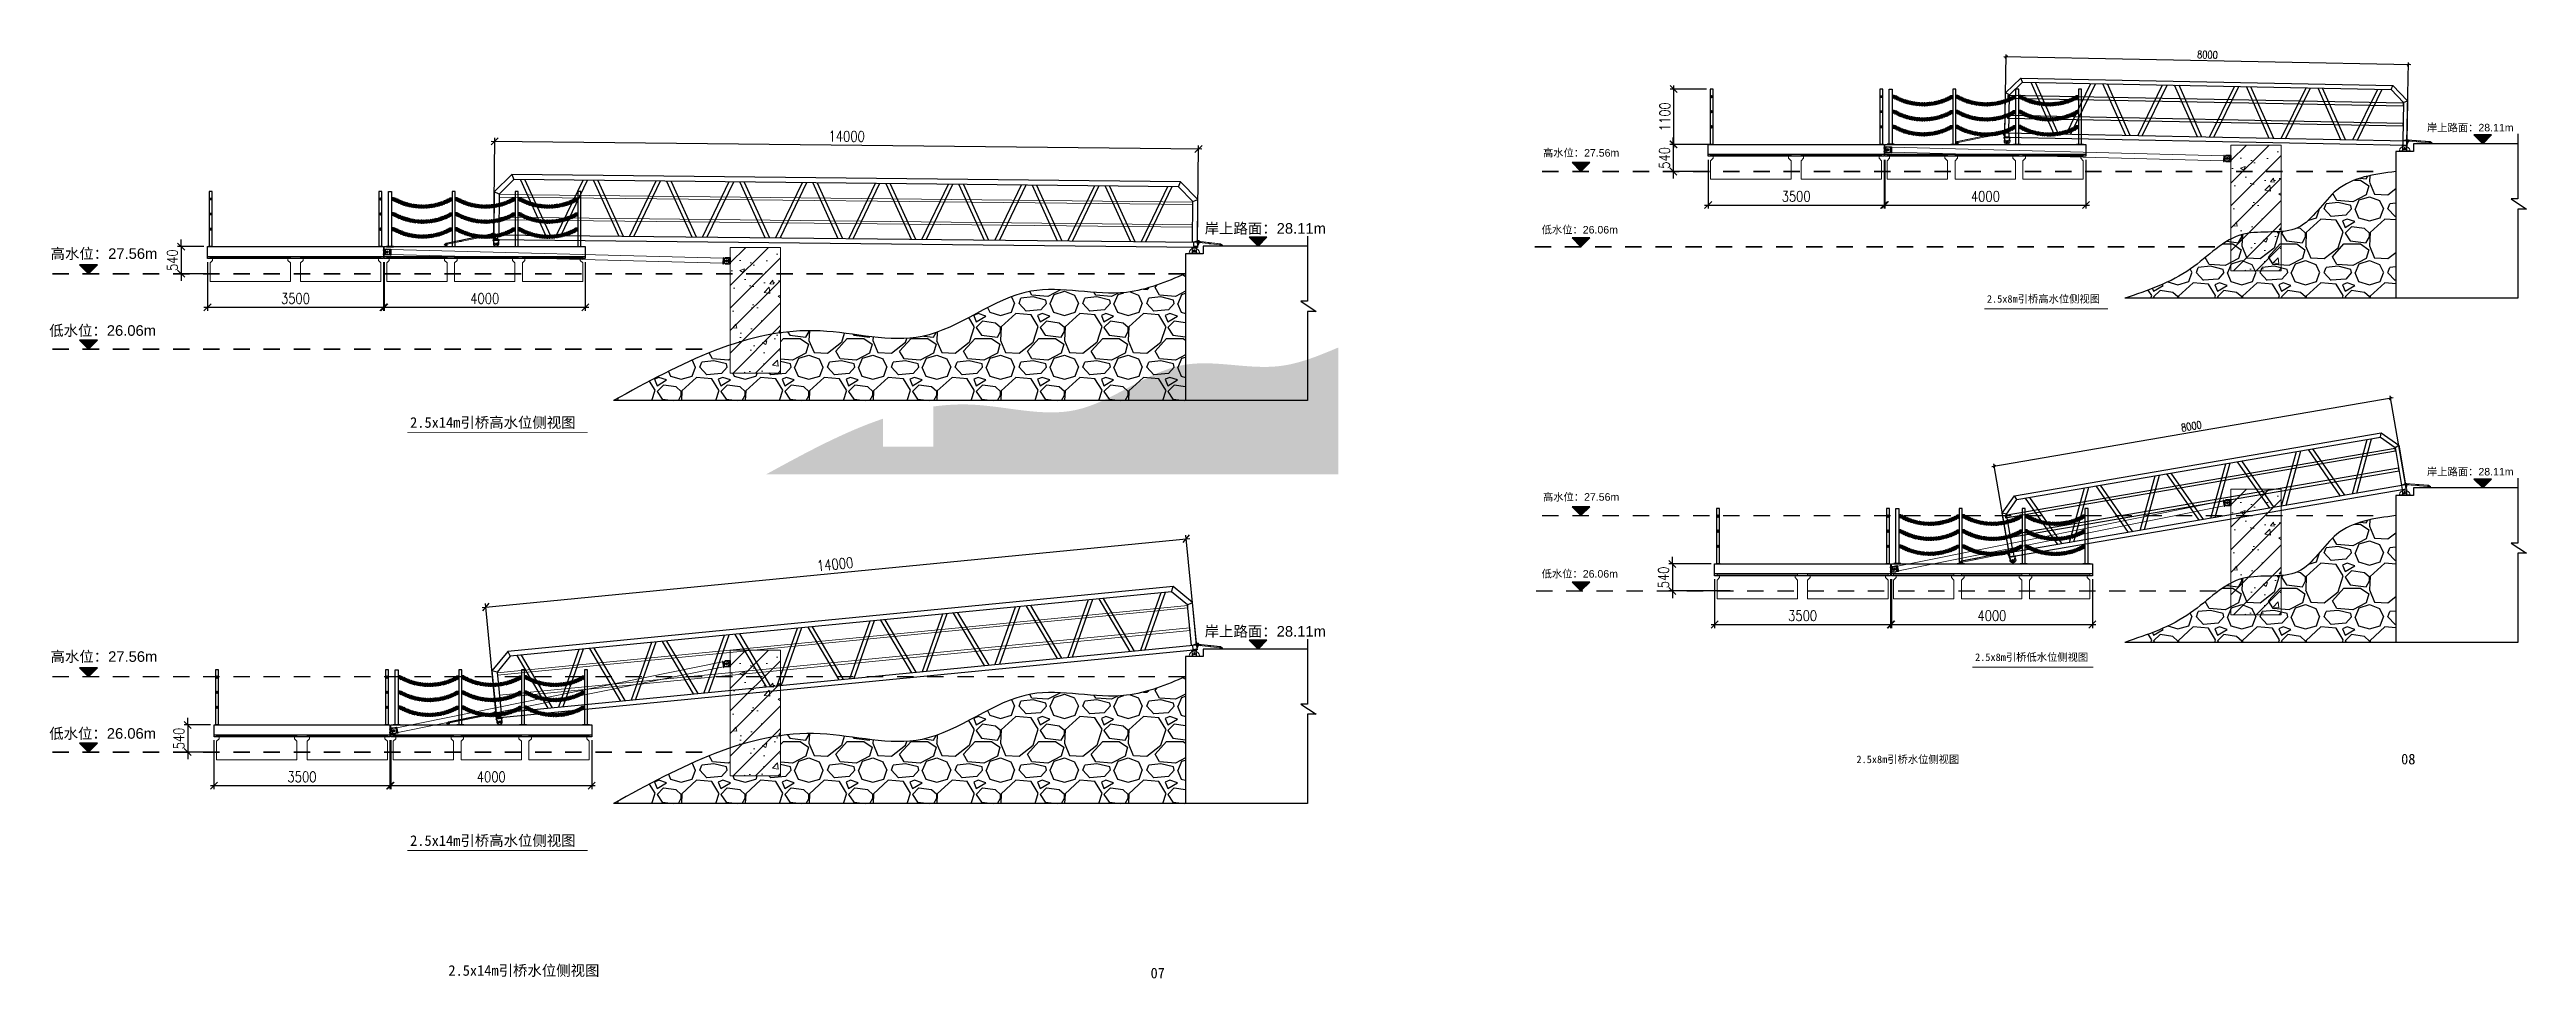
# Model space of a CAD drawing. Header units: millimetres. Extents: x 11827 to 862553, y 15071 to 134256.
# Drawn here: x 624485 to 673753, y 80751 to 99238 of the extents above; entities that cross this region are included whole.
import ezdxf
from ezdxf.enums import TextEntityAlignment as Align

# ---------------------------------------------------------------- set-up
doc = ezdxf.new("R2010")
doc.units = ezdxf.units.MM
doc.linetypes.add('CENTER', pattern=[2, 1.25, -0.25, 0.25, -0.25])
doc.linetypes.add('CENTER2', pattern=[28.575, 19.05, -3.175, 3.175, -3.175])
for name, color, linetype, lineweight in [('CAXA0', 7, 'Continuous', 70), ('加强板', 140, 'Continuous', 18), ('图框', 7, 'Continuous', 13), ('型材', 7, 'Continuous', 15), ('文本', 3, 'Continuous', 13), ('浮箱', 160, 'Continuous', 20), ('结构', 52, 'Continuous', 18), ('铝斜撑', 241, 'Continuous', 9)]:
    doc.layers.add(name, color=color, linetype=linetype, lineweight=lineweight)
for name, color, linetype in [('hjh350-1200', 170, 'Continuous'), ('标注', 9, 'Continuous'), ('铝横梁', 220, 'Continuous'), ('铝通', 4, 'Continuous')]:
    doc.layers.add(name, color=color, linetype=linetype)
doc.styles.add('HZTXT', font='txtw.shx', dxfattribs={"width": 0.8, "bigfont": 'hztxtw.shx'})
doc.styles.get("Standard").update_dxf_attribs({"font": 'arial.ttf'})
doc.styles.add('宋体', font='')
doc.styles.get('宋体').set_extended_font_data('SimSun')
doc.dimstyles.new('DIM-50', dxfattribs={"dimscale": 50, "dimtxt": 3, "dimasz": 1, "dimexe": 1, "dimexo": 1, "dimgap": 1, "dimtad": 1, "dimdec": 1, "dimdsep": 46, "dimtxsty": 'HZTXT', "dimblk": 'OBLIQUE', "dimblk1": 'ARCHTICK', "dimblk2": 'OBLIQUE', "dimcen": 0, "dimdle": 1, "dimclrd": 9, "dimclre": 9, "dimclrt": 2, "dimadec": 1, "dimazin": 0, "dimtfac": 1, "dimtdec": 1, "dimtix": 1, "dimtmove": 2, "dimatfit": 3, "dimldrblk": 'OBLIQUE', "dimfxl": 15, "dimtolj": 1, "dimtzin": 0, "dimarcsym": 1})
doc.dimstyles.new('DIM-70', dxfattribs={"dimscale": 70, "dimtxt": 3, "dimasz": 2, "dimexe": 1, "dimexo": 1, "dimgap": 1, "dimtad": 1, "dimdec": 1, "dimdsep": 46, "dimtxsty": 'HZTXT', "dimblk": 'OBLIQUE', "dimcen": 0, "dimdle": 1, "dimclrd": 9, "dimclre": 9, "dimclrt": 2, "dimadec": 1, "dimazin": 0, "dimtfac": 1, "dimtdec": 1, "dimtix": 1, "dimtmove": 2, "dimatfit": 3, "dimldrblk": 'OBLIQUE', "dimfxl": 15, "dimtolj": 1, "dimtzin": 0, "dimarcsym": 1})

msp = doc.modelspace()

# ---------------------------------------------------------------- texts
for s, height, p in [('岸上路面：28.11m', 150, (671774.2, 97608.65)), ('高水位：27.56m', 150, (654190.04, 97106.3)), ('岸上路面：28.11m', 210, (647461.5, 95573.05)), ('低水位：26.06m', 150, (654163.84, 95576.15)), ('高水位：27.56m', 210, (624504.77, 95070.71)), ('低水位：26.06m', 210, (624478.58, 93540.56)), ('岸上路面：28.11m', 150, (671774.2, 90760.95)), ('高水位：27.56m', 150, (654190.04, 90258.6)), ('低水位：26.06m', 150, (654163.84, 88728.45)), ('岸上路面：28.11m', 210, (647461.5, 87554.66)), ('高水位：27.56m', 210, (624504.77, 87052.31)), ('低水位：26.06m', 210, (624478.58, 85522.17))]:
    msp.add_text(s, height=height).set_placement(p)
at = {"layer": '文本', "style": '宋体'}
for s, height, p in [('2.5x8m引桥高水位侧视图', 150, (663020.31, 94274.29)), ('2.5x14m引桥高水位侧视图', 210, (631657.14, 91815.88)), ('2.5x8m引桥低水位侧视图', 150, (662785.59, 87144.75)), ('2.5x8m引桥水位侧视图', 150, (660425.94, 85111.74)), ('08', 210, (671258.97, 85117.25)), ('2.5x14m引桥高水位侧视图', 210, (631657.14, 83495.14)), ('2.5x14m引桥水位侧视图', 210, (632417.53, 80910.45)), ('07', 210, (646384.72, 80859.15))]:
    msp.add_text(s, height=height, dxfattribs=at).set_placement(p, align=Align.MIDDLE_LEFT)

# ---------------------------------------------------------------- blocks, each defined once
blk = doc.blocks.new('_Oblique')
at = {"color": 0, "linetype": 'ByBlock', "lineweight": -2}
blk.add_line((-0.5, -0.5), (0.5, 0.5), dxfattribs=at)
blk = doc.blocks.new('*D742')
at = {"color": 9, "lineweight": -2, "transparency": 16777216}
for p, q in [((627627, 95009), (627627, 94037)), ((631127, 95009), (631127, 94037)), ((627557, 94107), (631197, 94107))]:
    blk.add_line(p, q, dxfattribs=at)
at = {"layer": 'Defpoints', "color": 0, "transparency": 16777216}
for p in [(627627, 95079), (631127, 95079), (631127, 94107)]:
    blk.add_point(p, dxfattribs=at)
at = {"color": 9, "lineweight": -2, "transparency": 16777216, "xscale": 140, "yscale": 140, "zscale": 140, "rotation": 180}
blk.add_blockref('_Oblique', (627627, 94107), dxfattribs=at)
at = {"color": 9, "lineweight": -2, "transparency": 16777216, "xscale": 140, "yscale": 140, "zscale": 140}
blk.add_blockref('_Oblique', (631127, 94107), dxfattribs=at)
at = {"color": 2, "transparency": 16777216, "insert": (629377, 94282), "char_height": 210, "attachment_point": 5, "style": 'HZTXT'}
blk.add_mtext('\\A1;3500', dxfattribs=at)
blk = doc.blocks.new('JAGZZ')
at = {"color": 1, "linetype": 'CENTER2'}
for p, q in [((524725, 12996), (524689, 12996)), ((524707, 12979), (524707, 13014))]:
    blk.add_line(p, q, dxfattribs=at)
at = {"layer": '结构', "color": 4}
for p, q in [((524597, 12929), (524597, 12941)), ((524817, 12941), (524597, 12941)), ((524817, 12929), (524597, 12929)), ((524817, 12929), (524817, 12941))]:
    blk.add_line(p, q, dxfattribs=at)
for points in [[(524670, 12941), (524670, 13001), (524662, 13001), (524662, 12941)], [(524744, 12941), (524744, 13001), (524752, 13001), (524752, 12941)]]:
    blk.add_lwpolyline(points, close=True, dxfattribs=at)
at = {"layer": '结构'}
blk.add_circle((524707, 12996), 13, dxfattribs=at)
at = {"layer": '结构', "color": 4}
blk.add_arc((524707, 12931), 106, 5.7248, 174.2752, dxfattribs=at)
blk = doc.blocks.new('*U738')
at = {"color": 5, "const_width": 30}
blk.add_lwpolyline([(166, 0), (-166, 0)], dxfattribs=at)
blk = doc.blocks.new('*U739')
at = {"color": 0, "linetype": 'ByBlock', "lineweight": -2, "transparency": 16777216}
for p in [(0, 0), (600, 0), (1200, 0), (1800, 0), (2400, 0), (3000, 0), (3600, 0), (4200, 0), (4800, 0), (5400, 0), (6000, 0), (6600, 0), (7200, 0), (7800, 0), (8400, 0), (9000, 0), (9600, 0), (10200, 0), (10800, 0), (11400, 0), (12000, 0), (12600, 0)]:
    blk.add_blockref('*U738', p, dxfattribs=at)
blk = doc.blocks.new('*U740')
at = {"color": 5, "const_width": 30}
blk.add_lwpolyline([(166, 0), (-166, 0)], dxfattribs=at)
blk = doc.blocks.new('*U741')
at = {"color": 0, "linetype": 'ByBlock', "lineweight": -2, "transparency": 16777216}
for p in [(0, 0), (600, 0), (1200, 0), (1800, 0), (2400, 0), (3000, 0), (3600, 0), (4200, 0), (4800, 0), (5400, 0), (6000, 0), (6600, 0), (7200, 0), (7800, 0), (8400, 0), (9000, 0), (9600, 0), (10200, 0), (10800, 0), (11400, 0), (12000, 0), (12600, 0), (13200, 0), (13800, 0), (14400, 0), (15000, 0), (15600, 0), (16200, 0), (16800, 0), (17400, 0), (18000, 0), (18600, 0), (19200, 0), (19800, 0), (20400, 0), (21000, 0), (21600, 0), (22200, 0)]:
    blk.add_blockref('*U740', p, dxfattribs=at)
blk = doc.blocks.new('ZZ-2')
blk.add_lwpolyline([(125607, 24331), (125517, 24331), (125497, 24311), (125497, 24236), (125517, 24216), (125607, 24216)])
blk.add_lwpolyline([(125617, 24211), (125607, 24211), (125607, 24336), (125617, 24336)], close=True)
blk.add_circle((125542, 24274), 18)
at = {"layer": 'Defpoints', "color": 1, "linetype": 'CENTER', "ltscale": 5}
for points in [[(125519, 24274), (125565, 24274)], [(125542, 24297), (125542, 24251)]]:
    blk.add_lwpolyline(points, dxfattribs=at)
at = {"layer": 'Defpoints', "color": 1, "linetype": 'CENTER', "ltscale": 2}
for points in [[(125602, 24311), (125612, 24311), (125622, 24311)], [(125602, 24236), (125612, 24236), (125622, 24236)]]:
    blk.add_lwpolyline(points, dxfattribs=at)
for points in [[(125617, 24302), (125617, 24320), (125607, 24320), (125607, 24302)], [(125617, 24227), (125617, 24245), (125607, 24245), (125607, 24227)]]:
    blk.add_lwpolyline(points, close=True, dxfattribs=at)
blk = doc.blocks.new('M-ARM-b')
at = {"color": 4}
for points in [[(202176, 25902), (202096, 25902), (202076, 25882), (202076, 25817), (202096, 25797), (202176, 25797)], [(202176, 25789), (202176, 25909), (202186, 25909), (202186, 25789), (202176, 25789)], [(208807, 25789), (208807, 25909), (208797, 25909), (208797, 25789), (208807, 25789)], [(208807, 25902), (208887, 25902), (208907, 25882), (208907, 25817), (208887, 25797), (208807, 25797)]]:
    blk.add_lwpolyline(points, dxfattribs=at)
for centre in [(202116, 25849), (208867, 25849)]:
    blk.add_circle(centre, 18, dxfattribs=at)
at = {"layer": 'Defpoints', "color": 4, "linetype": 'CENTER', "ltscale": 5}
for points in [[(202093, 25849), (202139, 25849)], [(202116, 25872), (202116, 25826)], [(208890, 25849), (208844, 25849)], [(208867, 25872), (208867, 25826)]]:
    blk.add_lwpolyline(points, dxfattribs=at)
at = {"layer": '铝斜撑', "color": 4}
blk.add_lwpolyline([(208797, 25799), (208797, 25899), (202186, 25899), (202186, 25799), (208797, 25799)], dxfattribs=at)
blk = doc.blocks.new('A$C32F71815')
at = {"layer": '铝斜撑', "linetype": 'Continuous'}
for p, q in [((3, 20), (0, 20)), ((0, 20), (0, 0)), ((40, 0), (0, 0)), ((3, 20), (3, 3)), ((40, 3), (3, 3)), ((40, 0), (40, 3))]:
    blk.add_line(p, q, dxfattribs=at)
blk = doc.blocks.new('A$C42B83C84')
at = {"layer": '图框', "lineweight": 0}
h = blk.add_hatch(dxfattribs=at)
h.set_pattern_fill('ANSI31', color=256, scale=0.5, style=0)
h.set_pattern_definition([(45, (82514.4754, -36464.1272), (-1.122532015, 1.122532015), [])])
edge = h.paths.add_edge_path(flags=17)
edge.add_arc((15, 30), 6.5, 0, 360)
edge = h.paths.add_edge_path()
edge.add_arc((15, 30), 10, 0, 360)
for p, q in [((0, 25), (0, 45)), ((0, 45), (458, 45)), ((5, 25), (0, 25)), ((5, 40), (5, 25)), ((457, 40), (5, 40)), ((457, 40), (497, 15)), ((458, 45), (500, 19)), ((462, 7), (462, 23)), ((467, 7), (467, 23)), ((497, 15), (500, 19))]:
    blk.add_line(p, q, dxfattribs=at)
for points in [[(29, 20), (29, 40), (444, 40), (444, 20)], [(59, 40), (59, 20), (29, 20), (29, 40)], [(259, 40), (259, 20), (229, 20), (229, 40)]]:
    blk.add_lwpolyline(points, close=True, dxfattribs=at)
blk.add_lwpolyline([(444, 20), (444, 10, 0.414214), (454, 0), (474, 0, 0.414214), (484, 10), (484, 20)], format="xyb", dxfattribs=at)
blk.add_lwpolyline([(458, 0), (458, 7), (470, 7), (470, 0)], dxfattribs=at)
for radius in [10, 6.5]:
    blk.add_circle((15, 30), radius, dxfattribs=at)
blk.add_blockref('A$C32F71815', (444, 20), dxfattribs=at)
blk = doc.blocks.new('tb')
at = {"lineweight": 0}
h = blk.add_hatch(dxfattribs=at)
h.set_pattern_fill('ANSI31', color=256, scale=0.125, style=0)
h.set_pattern_definition([(45, (-488846.90197, 126237.06756), (-0.2806330038, 0.28063300377), [])])
edge = h.paths.add_edge_path(flags=17)
edge.add_arc((0, 0), 6.5, 0, 360)
edge = h.paths.add_edge_path()
edge.add_arc((0, 0), 10, 0, 360)
for p, q in [((-15, -5), (-15, 15)), ((-15, 15), (943, 15)), ((-10, 10), (-10, -5)), ((942, 10), (-10, 10)), ((942, 10), (982, -16)), ((943, 15), (985, -12)), ((-10, -5), (-15, -5)), ((927, -10), (927, -20)), ((937, -30), (957, -30)), ((941, -23), (953, -23)), ((941, -30), (941, -23)), ((945, -23), (945, -7)), ((950, -23), (950, -7)), ((953, -30), (953, -23)), ((967, -10), (967, -20)), ((982, -16), (985, -12))]:
    blk.add_line(p, q, dxfattribs=at)
for points in [[(14, -10), (14, 10), (927, 10), (927, -10)], [(44, 10), (44, -10), (14, -10), (14, 10)], [(356, 10), (356, -10), (326, -10), (326, 10)], [(668, 10), (668, -10), (638, -10), (638, 10)]]:
    blk.add_lwpolyline(points, close=True, dxfattribs=at)
for radius in [10, 6.5]:
    blk.add_circle((0, 0), radius, dxfattribs=at)
for centre, start, end in [((937, -20), 180, 270), ((957, -20), 270, 0)]:
    blk.add_arc(centre, 10, start, end, dxfattribs=at)
blk.add_blockref('A$C32F71815', (927, -10), dxfattribs=at)
blk = doc.blocks.new('EB')
at = {"layer": '加强板'}
blk.add_lwpolyline([(1337537242, 365767056), (1337537242, 365767006), (1337537257, 365767006), (1337537267, 365767056)], close=True, dxfattribs=at)
at = {"layer": '铝通'}
blk.add_lwpolyline([(1337537285, 365767056, 0.668622), (1337537254, 365767090), (1337537162, 365767061), (1337537162, 365766981), (1337537242, 365766981)], format="xyb", close=True, dxfattribs=at)
blk.add_circle((1337537262, 365767066), 7, dxfattribs=at)
blk = doc.blocks.new('A$C1CD0366B')
at = {"color": 1, "linetype": 'CENTER', "ltscale": 0.52}
for p, q in [((46, 50), (74, 50)), ((60, 36), (60, 64))]:
    blk.add_line(p, q, dxfattribs=at)
blk.add_lwpolyline([(0, 100), (0, 0), (10, 0), (10, 100)], close=True)
blk.add_lwpolyline([(10, 100), (87, 74, -0.315452), (90, 69), (90, 31, -0.315452), (87, 26), (10, 0)], format="xyb")
blk.add_circle((60, 50), 11)
blk = doc.blocks.new('GW-R')
at = {"color": 3, "linetype": 'CENTER2'}
for p, q in [((8383, 1945), (8383, 1975)), ((8398, 1960), (8368, 1960))]:
    blk.add_line(p, q, dxfattribs=at)
at = {"color": 1, "linetype": 'CENTER', "ltscale": 0.52}
for p, q in [((8383, 1974), (8383, 1946)), ((8369, 1960), (8397, 1960))]:
    blk.add_line(p, q, dxfattribs=at)
blk.add_lwpolyline([(8443, 2035), (8323, 2035), (8323, 2025), (8443, 2025)], close=True)
at = {"color": 0}
for points in [[(8360, 1942), (8323, 2025)], [(8406, 1942), (8443, 2025)]]:
    blk.add_lwpolyline(points, dxfattribs=at)
blk.add_lwpolyline([(8406, 1942, -0.317501), (8397, 1935), (8370, 1935, -0.317501), (8360, 1942)], format="xyb")
blk.add_circle((8383, 1960), 9)
blk.add_circle((8383, 1960), 9)
blk.add_arc((8383, 1960), 55, 144.9944, 35.0056)
blk = doc.blocks.new('*U799')
at = {"layer": '铝横梁', "color": 6}
for points in [[(-664, 550), (-151, -550)], [(-576, 550), (-62, -550)], [(576, 550), (62, -550)], [(664, 550), (151, -550)]]:
    blk.add_lwpolyline(points, dxfattribs=at)
blk = doc.blocks.new('*U800')
at = {"layer": '标注', "color": 0, "linetype": 'ByBlock', "lineweight": -2, "transparency": 16777216}
for p in [(0, 0), (1454, 0), (2908, 0), (4362, 0), (5816, 0), (7270, 0), (8724, 0), (10178, 0), (11632, 0)]:
    blk.add_blockref('*U799', p, dxfattribs=at)
blk = doc.blocks.new('ythg')
at = {"layer": '型材', "elevation": 0}
for points in [[(709707, 79355), (723507, 79355), (723507, 79305), (709707, 79305)], [(709707, 78905), (723507, 78905), (723507, 78855), (709707, 78855)]]:
    blk.add_lwpolyline(points, close=True, dxfattribs=at)
at = {"layer": '铝通', "color": 4, "elevation": 0}
for points in [[(723607, 78555), (723607, 79405), (723257, 79755), (709957, 79755), (709607, 79405), (709607, 78555)], [(709707, 79364), (709607, 79405)], [(723507, 78555), (723507, 79364), (723215, 79655), (709998, 79655), (709707, 79364), (709707, 78555)], [(709957, 79755), (709998, 79655)], [(723215, 79655), (723257, 79755)], [(723507, 79364), (723607, 79405)], [(709607, 78555), (723607, 78555), (723607, 78455), (709607, 78455), (709607, 78555)]]:
    blk.add_lwpolyline(points, dxfattribs=at)
at = {"layer": '铝通'}
blk.add_circle((709587, 78560, 0), 7, dxfattribs=at)
blk.add_blockref('GW-R', (701274, 76420, 0))
at = {"layer": '图框', "rotation": 270}
blk.add_blockref('A$C1CD0366B', (723497, 78455, 0), dxfattribs=at)
at = {"layer": '型材', "color": 22, "xscale": -1}
blk.add_blockref('EB', (1338246849, -365688506, 0), dxfattribs=at)
at = {"layer": '型材', "color": 22}
blk.add_blockref('EB', (-1336813636, -365688506, 0), dxfattribs=at)
at = {"layer": '标注', "color": 4, "linetype": 'ByBlock'}
blk.add_blockref('*U800', (710791, 79105, 0), dxfattribs=at)
blk = doc.blocks.new('*U801')
at = {"layer": '浮箱'}
blk.add_lwpolyline([(-600, -250), (600, -250), (600, 120), (550, 170), (550, 220), (600, 220), (600, 250), (-600, 250), (-600, 220), (-550, 220), (-550, 170), (-600, 120)], close=True, dxfattribs=at)
blk.add_lwpolyline([(-550, 220), (550, 220)], dxfattribs=at)
blk = doc.blocks.new('*U802')
at = {"color": 0, "linetype": 'ByBlock', "lineweight": -2, "transparency": 16777216}
for p in [(0, 0), (1350, 0), (2700, 0)]:
    blk.add_blockref('*U801', p, dxfattribs=at)
blk = doc.blocks.new('*U803')
at = {"layer": '浮箱'}
blk.add_lwpolyline([(-800, -250), (800, -250), (800, 120), (750, 170), (750, 220), (800, 220), (800, 250), (-800, 250), (-800, 220), (-750, 220), (-750, 170), (-800, 120)], close=True, dxfattribs=at)
blk.add_lwpolyline([(-750, 220), (750, 220)], dxfattribs=at)
blk = doc.blocks.new('*U804')
at = {"color": 0, "linetype": 'ByBlock', "lineweight": -2, "transparency": 16777216}
for p in [(0, 0), (1800, 0)]:
    blk.add_blockref('*U803', p, dxfattribs=at)
blk = doc.blocks.new('*D813')
at = {"color": 9, "lineweight": -2, "transparency": 16777216}
for p, q in [((627557, 95315), (627033, 95315)), ((627103, 95315), (627103, 95455)), ((627103, 95315), (627103, 94775)), ((627557, 94775), (627033, 94775)), ((627103, 94775), (627103, 94635))]:
    blk.add_line(p, q, dxfattribs=at)
at = {"layer": 'Defpoints', "color": 0, "transparency": 16777216}
for p in [(627627, 95315), (627103, 94775), (627627, 94775)]:
    blk.add_point(p, dxfattribs=at)
at = {"color": 9, "lineweight": -2, "transparency": 16777216, "xscale": 140, "yscale": 140, "zscale": 140}
for p, rotation in [((627103, 95315), 270), ((627103, 94775), 90)]:
    blk.add_blockref('_Oblique', p, dxfattribs=dict(at, rotation=rotation))
at = {"color": 2, "transparency": 16777216, "insert": (626928, 95045), "char_height": 210, "attachment_point": 5, "rotation": 90, "style": 'HZTXT'}
blk.add_mtext('\\A1;540', dxfattribs=at)
blk = doc.blocks.new('*D814')
at = {"color": 9, "lineweight": -2, "transparency": 16777216}
for p, q in [((631142, 95009), (631142, 94037)), ((635142, 95009), (635142, 94037)), ((631072, 94107), (635212, 94107))]:
    blk.add_line(p, q, dxfattribs=at)
at = {"layer": 'Defpoints', "color": 0, "transparency": 16777216}
for p in [(631142, 95079), (635142, 95079), (635142, 94107)]:
    blk.add_point(p, dxfattribs=at)
at = {"color": 9, "lineweight": -2, "transparency": 16777216, "xscale": 140, "yscale": 140, "zscale": 140, "rotation": 180}
blk.add_blockref('_Oblique', (631142, 94107), dxfattribs=at)
at = {"color": 9, "lineweight": -2, "transparency": 16777216, "xscale": 140, "yscale": 140, "zscale": 140}
blk.add_blockref('_Oblique', (635142, 94107), dxfattribs=at)
at = {"color": 2, "transparency": 16777216, "insert": (633142, 94282), "char_height": 210, "attachment_point": 5, "style": 'HZTXT'}
blk.add_mtext('\\A1;4000', dxfattribs=at)
blk = doc.blocks.new('*D941')
at = {"color": 9, "lineweight": -2, "transparency": 16777216}
for p, q in [((627756, 85491), (627756, 84518)), ((631256, 85491), (631256, 84518)), ((627686, 84588), (631326, 84588))]:
    blk.add_line(p, q, dxfattribs=at)
at = {"layer": 'Defpoints', "color": 0, "transparency": 16777216}
for p in [(627756, 85561), (631256, 85561), (631256, 84588)]:
    blk.add_point(p, dxfattribs=at)
at = {"color": 9, "lineweight": -2, "transparency": 16777216, "xscale": 140, "yscale": 140, "zscale": 140, "rotation": 180}
blk.add_blockref('_Oblique', (627756, 84588), dxfattribs=at)
at = {"color": 9, "lineweight": -2, "transparency": 16777216, "xscale": 140, "yscale": 140, "zscale": 140}
blk.add_blockref('_Oblique', (631256, 84588), dxfattribs=at)
at = {"color": 2, "transparency": 16777216, "insert": (629506, 84763), "char_height": 210, "attachment_point": 5, "style": 'HZTXT'}
blk.add_mtext('\\A1;3500', dxfattribs=at)
blk = doc.blocks.new('*U938')
at = {"layer": '浮箱'}
blk.add_lwpolyline([(-600, -250), (600, -250), (600, 120), (550, 170), (550, 220), (600, 220), (600, 250), (-600, 250), (-600, 220), (-550, 220), (-550, 170), (-600, 120)], close=True, dxfattribs=at)
blk.add_lwpolyline([(-550, 220), (550, 220)], dxfattribs=at)
blk = doc.blocks.new('*U939')
at = {"color": 0, "linetype": 'ByBlock', "lineweight": -2, "transparency": 16777216}
for p in [(0, 0), (1350, 0), (2700, 0)]:
    blk.add_blockref('*U938', p, dxfattribs=at)
blk = doc.blocks.new('*U933')
at = {"color": 5, "const_width": 30}
blk.add_lwpolyline([(166, 0), (-166, 0)], dxfattribs=at)
blk = doc.blocks.new('*U934')
at = {"color": 0, "linetype": 'ByBlock', "lineweight": -2, "transparency": 16777216}
for p in [(0, 0), (600, 0), (1200, 0), (1800, 0), (2400, 0), (3000, 0), (3600, 0), (4200, 0), (4800, 0), (5400, 0), (6000, 0), (6600, 0), (7200, 0), (7800, 0), (8400, 0), (9000, 0), (9600, 0), (10200, 0), (10800, 0), (11400, 0), (12000, 0), (12600, 0)]:
    blk.add_blockref('*U933', p, dxfattribs=at)
blk = doc.blocks.new('*U935')
at = {"color": 5, "const_width": 30}
blk.add_lwpolyline([(166, 0), (-166, 0)], dxfattribs=at)
blk = doc.blocks.new('*U936')
at = {"color": 0, "linetype": 'ByBlock', "lineweight": -2, "transparency": 16777216}
for p in [(0, 0), (600, 0), (1200, 0), (1800, 0), (2400, 0), (3000, 0), (3600, 0), (4200, 0), (4800, 0), (5400, 0), (6000, 0), (6600, 0), (7200, 0), (7800, 0), (8400, 0), (9000, 0), (9600, 0), (10200, 0), (10800, 0), (11400, 0), (12000, 0), (12600, 0), (13200, 0), (13800, 0), (14400, 0), (15000, 0), (15600, 0), (16200, 0), (16800, 0), (17400, 0), (18000, 0), (18600, 0), (19200, 0), (19800, 0), (20400, 0), (21000, 0), (21600, 0), (22200, 0)]:
    blk.add_blockref('*U935', p, dxfattribs=at)
blk = doc.blocks.new('*U940')
at = {"layer": '浮箱'}
blk.add_lwpolyline([(-800, -250), (800, -250), (800, 120), (750, 170), (750, 220), (800, 220), (800, 250), (-800, 250), (-800, 220), (-750, 220), (-750, 170), (-800, 120)], close=True, dxfattribs=at)
blk.add_lwpolyline([(-750, 220), (750, 220)], dxfattribs=at)
blk = doc.blocks.new('*U937')
at = {"color": 0, "linetype": 'ByBlock', "lineweight": -2, "transparency": 16777216}
for p in [(0, 0), (1800, 0)]:
    blk.add_blockref('*U940', p, dxfattribs=at)
blk = doc.blocks.new('*D942')
at = {"color": 9, "lineweight": -2, "transparency": 16777216}
for p, q in [((627686, 85796), (627163, 85796)), ((627233, 85796), (627233, 85936)), ((627233, 85796), (627233, 85256)), ((627686, 85256), (627163, 85256)), ((627233, 85256), (627233, 85116))]:
    blk.add_line(p, q, dxfattribs=at)
at = {"layer": 'Defpoints', "color": 0, "transparency": 16777216}
for p in [(627756, 85796), (627233, 85256), (627756, 85256)]:
    blk.add_point(p, dxfattribs=at)
at = {"color": 9, "lineweight": -2, "transparency": 16777216, "xscale": 140, "yscale": 140, "zscale": 140}
for p, rotation in [((627233, 85796), 270), ((627233, 85256), 90)]:
    blk.add_blockref('_Oblique', p, dxfattribs=dict(at, rotation=rotation))
at = {"color": 2, "transparency": 16777216, "insert": (627058, 85526), "char_height": 210, "attachment_point": 5, "rotation": 90, "style": 'HZTXT'}
blk.add_mtext('\\A1;540', dxfattribs=at)
blk = doc.blocks.new('*D943')
at = {"color": 9, "lineweight": -2, "transparency": 16777216}
for p, q in [((631271, 85491), (631271, 84518)), ((635271, 85491), (635271, 84518)), ((631201, 84588), (635341, 84588))]:
    blk.add_line(p, q, dxfattribs=at)
at = {"layer": 'Defpoints', "color": 0, "transparency": 16777216}
for p in [(631271, 85561), (635271, 85561), (635271, 84588)]:
    blk.add_point(p, dxfattribs=at)
at = {"color": 9, "lineweight": -2, "transparency": 16777216, "xscale": 140, "yscale": 140, "zscale": 140, "rotation": 180}
blk.add_blockref('_Oblique', (631271, 84588), dxfattribs=at)
at = {"color": 9, "lineweight": -2, "transparency": 16777216, "xscale": 140, "yscale": 140, "zscale": 140}
blk.add_blockref('_Oblique', (635271, 84588), dxfattribs=at)
at = {"color": 2, "transparency": 16777216, "insert": (633271, 84763), "char_height": 210, "attachment_point": 5, "style": 'HZTXT'}
blk.add_mtext('\\A1;4000', dxfattribs=at)
blk = doc.blocks.new('*D1196')
at = {"color": 9, "lineweight": -2, "transparency": 16777216}
for p, q in [((633269, 97412), (647408, 97259)), ((633319, 95522), (633340, 97481)), ((647318, 95371), (647339, 97330))]:
    blk.add_line(p, q, dxfattribs=at)
at = {"layer": 'Defpoints', "color": 0, "transparency": 16777216}
for p in [(647338, 97260), (633318, 95452), (647317, 95301)]:
    blk.add_point(p, dxfattribs=at)
at = {"color": 9, "lineweight": -2, "transparency": 16777216, "xscale": 140, "yscale": 140, "zscale": 140}
for p, rotation in [((633339, 97411), 179.3802811806178), ((647338, 97260), 359.3802811806179)]:
    blk.add_blockref('_Oblique', p, dxfattribs=dict(at, rotation=rotation))
at = {"color": 2, "transparency": 16777216, "insert": (640341, 97510), "char_height": 210, "attachment_point": 5, "rotation": 359.3803, "style": 'HZTXT'}
blk.add_mtext('\\A1;14000', dxfattribs=at)
blk = doc.blocks.new('*D1197')
at = {"color": 9, "lineweight": -2, "transparency": 16777216}
for p, q in [((633091, 88136), (647164, 89508)), ((647304, 87358), (647088, 89571)), ((633370, 86000), (633154, 88212))]:
    blk.add_line(p, q, dxfattribs=at)
at = {"layer": 'Defpoints', "color": 0, "transparency": 16777216}
for p in [(647095, 89501), (647310, 87289), (633376, 85930)]:
    blk.add_point(p, dxfattribs=at)
at = {"color": 9, "lineweight": -2, "transparency": 16777216, "xscale": 140, "yscale": 140, "zscale": 140}
for p, rotation in [((647095, 89501), 5.568567012249784), ((633161, 88143), 185.5685670122498)]:
    blk.add_blockref('_Oblique', p, dxfattribs=dict(at, rotation=rotation))
at = {"color": 2, "transparency": 16777216, "insert": (640111, 88996), "char_height": 210, "attachment_point": 5, "rotation": 5.5686, "style": 'HZTXT'}
blk.add_mtext('\\A1;14000', dxfattribs=at)
blk = doc.blocks.new('*U1325')
blk.add_lwpolyline([(-25, 25), (-25, -25), (15, -25), (25, -15), (25, 15), (15, 25), (-25, 25)])
blk.add_circle((0, 0), 10)
blk = doc.blocks.new('*U1326')
at = {"color": 0, "linetype": 'ByBlock', "lineweight": -2, "transparency": 16777216}
for p in [(0, 600), (0, 300), (0, 0)]:
    blk.add_blockref('*U1325', p, dxfattribs=at)
blk = doc.blocks.new('*U1323')
blk.add_lwpolyline([(-25, 25), (-25, -25), (15, -25), (25, -15), (25, 15), (15, 25), (-25, 25)])
blk.add_circle((0, 0), 10)
blk = doc.blocks.new('*U1324')
at = {"color": 0, "linetype": 'ByBlock', "lineweight": -2, "transparency": 16777216}
for p in [(0, 600), (0, 300), (0, 0)]:
    blk.add_blockref('*U1323', p, dxfattribs=at)
blk = doc.blocks.new('LG-LZ')
at = {"color": 7}
for points in [[(1136941, 2514484), (1137081, 2514484), (1137081, 2514478), (1136941, 2514478), (1136941, 2514484)], [(1136955, 2514484), (1136955, 2514478)], [(1136962, 2514489), (1136962, 2514473)], [(1136969, 2514484), (1136969, 2514478)], [(1137053, 2514484), (1137053, 2514478)], [(1137060, 2514489), (1137060, 2514473)], [(1137067, 2514484), (1137067, 2514478)]]:
    blk.add_lwpolyline(points, dxfattribs=at)
at = {"layer": 'hjh350-1200', "color": 6}
blk.add_lwpolyline([(1137041, 2515578), (1136981, 2515578), (1136981, 2514484), (1137041, 2514484)], close=True, dxfattribs=at)
at = {"xscale": -1}
blk.add_blockref('*U1324', (1136956, 2514828), dxfattribs=at)
blk.add_blockref('*U1326', (1137066, 2514828))
blk = doc.blocks.new('*U1345')
at = {"layer": 'CAXA0'}
for p, q in [((23, 14), (36, 14)), ((36, 6), (23, 6)), ((72, 16), (86, 17)), ((86, 9), (73, 8)), ((37, -5), (23, -5)), ((37, -13), (23, -13)), ((87, -2), (73, -3)), ((87, -10), (74, -11))]:
    blk.add_line(p, q, dxfattribs=at)
blk.add_lwpolyline([(72, 6), (40, 5, 1), (40, -3), (72, -2, 1), (72, 6)], format="xyb", dxfattribs=at)
for centre, radius, start, end in [((23, 1), 13.3, 90.9188, 163.4612), ((23, 1), 5.33, 90.9188, 132.3284), ((36, 1), 13.3, 19.6243, 90.9188), ((36, 1), 13.3, 19.6243, 90.9188), ((36, 1), 5.33, 49.5092, 90.9188), ((36, 1), 5.33, 49.5092, 90.9188), ((73, 3), 13.3, 93.1606, 165.703), ((73, 3), 5.33, 93.1606, 134.5702), ((86, 3), 13.3, 20.6182, 93.1606), ((86, 3), 13.3, 20.6182, 93.1606), ((86, 3), 5.33, 51.751, 93.1606), ((86, 3), 5.33, 51.751, 93.1606), ((23, 1), 13.3, 198.3764, 270.9188), ((23, 1), 5.33, 229.5092, 270.9188), ((36, 1), 5.33, 270.9188, 312.3284), ((36, 1), 13.3, 270.9188, 344.7109), ((36, 1), 5.33, 270.9188, 312.3284), ((36, 1), 13.3, 270.9188, 344.7109), ((73, 3), 13.3, 200.6182, 273.1606), ((73, 3), 5.33, 231.751, 273.1606), ((86, 3), 13.3, 273.1606, 345.703), ((86, 3), 13.3, 273.1606, 345.703), ((86, 3), 5.33, 273.1606, 314.5702), ((86, 3), 5.33, 273.1606, 314.5702)]:
    blk.add_arc(centre, radius, start, end, dxfattribs=at)
blk = doc.blocks.new('*U1346')
at = {"color": 0, "linetype": 'ByBlock', "lineweight": -2, "transparency": 16777216}
for p, rotation in [((1133087, 2514792), 332.1169999690284), ((1133132, 2514770), 334.5752915565449), ((1133178, 2514749), 337.0335831440608), ((1133224, 2514731), 339.4918747315768), ((1133271, 2514714), 341.9501663190929), ((1133319, 2514700), 344.408457906609), ((1133368, 2514687), 346.8667494941251), ((1133417, 2514677), 349.3250410816411), ((1133466, 2514669), 351.783332669157), ((1133516, 2514663), 354.2416242566727), ((1133565, 2514659), 356.699915844189), ((1133615, 2514657), 359.1582074317055), ((1133665, 2514657), 1.616499019220556), ((1133715, 2514660), 4.074790606736444), ((1133765, 2514665), 6.533082194252587), ((1133815, 2514671), 8.99137378176869), ((1133864, 2514680), 11.44966536928477), ((1133913, 2514691), 13.90795695680105), ((1133961, 2514704), 16.36624854431703), ((1134008, 2514719), 18.824540131833), ((1134055, 2514736), 21.28283171934912), ((1134102, 2514756), 23.74112330686542), ((1134147, 2514777), 26.19941489438151)]:
    blk.add_blockref('*U1345', p, dxfattribs=dict(at, rotation=rotation))
blk = doc.blocks.new('*U1347')
at = {"layer": 'CAXA0'}
for p, q in [((23, 14), (36, 14)), ((36, 6), (23, 6)), ((72, 16), (86, 17)), ((86, 9), (73, 8)), ((37, -5), (23, -5)), ((37, -13), (23, -13)), ((87, -2), (73, -3)), ((87, -10), (74, -11))]:
    blk.add_line(p, q, dxfattribs=at)
blk.add_lwpolyline([(72, 6), (40, 5, 1), (40, -3), (72, -2, 1), (72, 6)], format="xyb", dxfattribs=at)
for centre, radius, start, end in [((23, 1), 13.3, 90.9188, 163.4612), ((23, 1), 5.33, 90.9188, 132.3284), ((36, 1), 13.3, 19.6243, 90.9188), ((36, 1), 13.3, 19.6243, 90.9188), ((36, 1), 5.33, 49.5092, 90.9188), ((36, 1), 5.33, 49.5092, 90.9188), ((73, 3), 13.3, 93.1606, 165.703), ((73, 3), 5.33, 93.1606, 134.5702), ((86, 3), 13.3, 20.6182, 93.1606), ((86, 3), 13.3, 20.6182, 93.1606), ((86, 3), 5.33, 51.751, 93.1606), ((86, 3), 5.33, 51.751, 93.1606), ((23, 1), 13.3, 198.3764, 270.9188), ((23, 1), 5.33, 229.5092, 270.9188), ((36, 1), 5.33, 270.9188, 312.3284), ((36, 1), 13.3, 270.9188, 344.7109), ((36, 1), 5.33, 270.9188, 312.3284), ((36, 1), 13.3, 270.9188, 344.7109), ((73, 3), 13.3, 200.6182, 273.1606), ((73, 3), 5.33, 231.751, 273.1606), ((86, 3), 13.3, 273.1606, 345.703), ((86, 3), 13.3, 273.1606, 345.703), ((86, 3), 5.33, 273.1606, 314.5702), ((86, 3), 5.33, 273.1606, 314.5702)]:
    blk.add_arc(centre, radius, start, end, dxfattribs=at)
blk = doc.blocks.new('*U1335')
at = {"color": 0, "linetype": 'ByBlock', "lineweight": -2, "transparency": 16777216}
for p, rotation in [((1133087, 2514792), 332.1169999690284), ((1133132, 2514770), 334.5752915565449), ((1133178, 2514749), 337.0335831440608), ((1133224, 2514731), 339.4918747315768), ((1133271, 2514714), 341.9501663190929), ((1133319, 2514700), 344.408457906609), ((1133368, 2514687), 346.8667494941251), ((1133417, 2514677), 349.3250410816411), ((1133466, 2514669), 351.783332669157), ((1133516, 2514663), 354.2416242566727), ((1133565, 2514659), 356.699915844189), ((1133615, 2514657), 359.1582074317055), ((1133665, 2514657), 1.616499019220556), ((1133715, 2514660), 4.074790606736444), ((1133765, 2514665), 6.533082194252587), ((1133815, 2514671), 8.99137378176869), ((1133864, 2514680), 11.44966536928477), ((1133913, 2514691), 13.90795695680105), ((1133961, 2514704), 16.36624854431703), ((1134008, 2514719), 18.824540131833), ((1134055, 2514736), 21.28283171934912), ((1134102, 2514756), 23.74112330686542), ((1134147, 2514777), 26.19941489438151)]:
    blk.add_blockref('*U1347', p, dxfattribs=dict(at, rotation=rotation))
blk = doc.blocks.new('*U1342')
at = {"layer": 'CAXA0'}
for p, q in [((23, 14), (36, 14)), ((36, 6), (23, 6)), ((72, 16), (86, 17)), ((86, 9), (73, 8)), ((37, -5), (23, -5)), ((37, -13), (23, -13)), ((87, -2), (73, -3)), ((87, -10), (74, -11))]:
    blk.add_line(p, q, dxfattribs=at)
blk.add_lwpolyline([(72, 6), (40, 5, 1), (40, -3), (72, -2, 1), (72, 6)], format="xyb", dxfattribs=at)
for centre, radius, start, end in [((23, 1), 13.3, 90.9188, 163.4612), ((23, 1), 5.33, 90.9188, 132.3284), ((36, 1), 13.3, 19.6243, 90.9188), ((36, 1), 13.3, 19.6243, 90.9188), ((36, 1), 5.33, 49.5092, 90.9188), ((36, 1), 5.33, 49.5092, 90.9188), ((73, 3), 13.3, 93.1606, 165.703), ((73, 3), 5.33, 93.1606, 134.5702), ((86, 3), 13.3, 20.6182, 93.1606), ((86, 3), 13.3, 20.6182, 93.1606), ((86, 3), 5.33, 51.751, 93.1606), ((86, 3), 5.33, 51.751, 93.1606), ((23, 1), 13.3, 198.3764, 270.9188), ((23, 1), 5.33, 229.5092, 270.9188), ((36, 1), 5.33, 270.9188, 312.3284), ((36, 1), 13.3, 270.9188, 344.7109), ((36, 1), 5.33, 270.9188, 312.3284), ((36, 1), 13.3, 270.9188, 344.7109), ((73, 3), 13.3, 200.6182, 273.1606), ((73, 3), 5.33, 231.751, 273.1606), ((86, 3), 13.3, 273.1606, 345.703), ((86, 3), 13.3, 273.1606, 345.703), ((86, 3), 5.33, 273.1606, 314.5702), ((86, 3), 5.33, 273.1606, 314.5702)]:
    blk.add_arc(centre, radius, start, end, dxfattribs=at)
blk = doc.blocks.new('*U1344')
at = {"color": 0, "linetype": 'ByBlock', "lineweight": -2, "transparency": 16777216}
for p, rotation in [((1133087, 2514792), 332.1169999690284), ((1133132, 2514770), 334.5752915565449), ((1133178, 2514749), 337.0335831440608), ((1133224, 2514731), 339.4918747315768), ((1133271, 2514714), 341.9501663190929), ((1133319, 2514700), 344.408457906609), ((1133368, 2514687), 346.8667494941251), ((1133417, 2514677), 349.3250410816411), ((1133466, 2514669), 351.783332669157), ((1133516, 2514663), 354.2416242566727), ((1133565, 2514659), 356.699915844189), ((1133615, 2514657), 359.1582074317055), ((1133665, 2514657), 1.616499019220556), ((1133715, 2514660), 4.074790606736444), ((1133765, 2514665), 6.533082194252587), ((1133815, 2514671), 8.99137378176869), ((1133864, 2514680), 11.44966536928477), ((1133913, 2514691), 13.90795695680105), ((1133961, 2514704), 16.36624854431703), ((1134008, 2514719), 18.824540131833), ((1134055, 2514736), 21.28283171934912), ((1134102, 2514756), 23.74112330686542), ((1134147, 2514777), 26.19941489438151)]:
    blk.add_blockref('*U1342', p, dxfattribs=dict(at, rotation=rotation))
blk = doc.blocks.new('*U1332')
at = {"layer": 'CAXA0'}
for p, q in [((23, 14), (36, 14)), ((36, 6), (23, 6)), ((72, 16), (86, 17)), ((86, 9), (73, 8)), ((37, -5), (23, -5)), ((37, -13), (23, -13)), ((87, -2), (73, -3)), ((87, -10), (74, -11))]:
    blk.add_line(p, q, dxfattribs=at)
blk.add_lwpolyline([(72, 6), (40, 5, 1), (40, -3), (72, -2, 1), (72, 6)], format="xyb", dxfattribs=at)
for centre, radius, start, end in [((23, 1), 13.3, 90.9188, 163.4612), ((23, 1), 5.33, 90.9188, 132.3284), ((36, 1), 13.3, 19.6243, 90.9188), ((36, 1), 13.3, 19.6243, 90.9188), ((36, 1), 5.33, 49.5092, 90.9188), ((36, 1), 5.33, 49.5092, 90.9188), ((73, 3), 13.3, 93.1606, 165.703), ((73, 3), 5.33, 93.1606, 134.5702), ((86, 3), 13.3, 20.6182, 93.1606), ((86, 3), 13.3, 20.6182, 93.1606), ((86, 3), 5.33, 51.751, 93.1606), ((86, 3), 5.33, 51.751, 93.1606), ((23, 1), 13.3, 198.3764, 270.9188), ((23, 1), 5.33, 229.5092, 270.9188), ((36, 1), 5.33, 270.9188, 312.3284), ((36, 1), 13.3, 270.9188, 344.7109), ((36, 1), 5.33, 270.9188, 312.3284), ((36, 1), 13.3, 270.9188, 344.7109), ((73, 3), 13.3, 200.6182, 273.1606), ((73, 3), 5.33, 231.751, 273.1606), ((86, 3), 13.3, 273.1606, 345.703), ((86, 3), 13.3, 273.1606, 345.703), ((86, 3), 5.33, 273.1606, 314.5702), ((86, 3), 5.33, 273.1606, 314.5702)]:
    blk.add_arc(centre, radius, start, end, dxfattribs=at)
blk = doc.blocks.new('*U1333')
at = {"color": 0, "linetype": 'ByBlock', "lineweight": -2, "transparency": 16777216}
for p, rotation in [((1133087, 2514792), 332.1169999690284), ((1133132, 2514770), 334.5752915565449), ((1133178, 2514749), 337.0335831440608), ((1133224, 2514731), 339.4918747315768), ((1133271, 2514714), 341.9501663190929), ((1133319, 2514700), 344.408457906609), ((1133368, 2514687), 346.8667494941251), ((1133417, 2514677), 349.3250410816411), ((1133466, 2514669), 351.783332669157), ((1133516, 2514663), 354.2416242566727), ((1133565, 2514659), 356.699915844189), ((1133615, 2514657), 359.1582074317055), ((1133665, 2514657), 1.616499019220556), ((1133715, 2514660), 4.074790606736444), ((1133765, 2514665), 6.533082194252587), ((1133815, 2514671), 8.99137378176869), ((1133864, 2514680), 11.44966536928477), ((1133913, 2514691), 13.90795695680105), ((1133961, 2514704), 16.36624854431703), ((1134008, 2514719), 18.824540131833), ((1134055, 2514736), 21.28283171934912), ((1134102, 2514756), 23.74112330686542), ((1134147, 2514777), 26.19941489438151)]:
    blk.add_blockref('*U1332', p, dxfattribs=dict(at, rotation=rotation))
blk = doc.blocks.new('*U1334')
at = {"layer": 'CAXA0'}
for p, q in [((23, 14), (36, 14)), ((36, 6), (23, 6)), ((72, 16), (86, 17)), ((86, 9), (73, 8)), ((37, -5), (23, -5)), ((37, -13), (23, -13)), ((87, -2), (73, -3)), ((87, -10), (74, -11))]:
    blk.add_line(p, q, dxfattribs=at)
blk.add_lwpolyline([(72, 6), (40, 5, 1), (40, -3), (72, -2, 1), (72, 6)], format="xyb", dxfattribs=at)
for centre, radius, start, end in [((23, 1), 13.3, 90.9188, 163.4612), ((23, 1), 5.33, 90.9188, 132.3284), ((36, 1), 13.3, 19.6243, 90.9188), ((36, 1), 13.3, 19.6243, 90.9188), ((36, 1), 5.33, 49.5092, 90.9188), ((36, 1), 5.33, 49.5092, 90.9188), ((73, 3), 13.3, 93.1606, 165.703), ((73, 3), 5.33, 93.1606, 134.5702), ((86, 3), 13.3, 20.6182, 93.1606), ((86, 3), 13.3, 20.6182, 93.1606), ((86, 3), 5.33, 51.751, 93.1606), ((86, 3), 5.33, 51.751, 93.1606), ((23, 1), 13.3, 198.3764, 270.9188), ((23, 1), 5.33, 229.5092, 270.9188), ((36, 1), 5.33, 270.9188, 312.3284), ((36, 1), 13.3, 270.9188, 344.7109), ((36, 1), 5.33, 270.9188, 312.3284), ((36, 1), 13.3, 270.9188, 344.7109), ((73, 3), 13.3, 200.6182, 273.1606), ((73, 3), 5.33, 231.751, 273.1606), ((86, 3), 13.3, 273.1606, 345.703), ((86, 3), 13.3, 273.1606, 345.703), ((86, 3), 5.33, 273.1606, 314.5702), ((86, 3), 5.33, 273.1606, 314.5702)]:
    blk.add_arc(centre, radius, start, end, dxfattribs=at)
blk = doc.blocks.new('*U1338')
at = {"color": 0, "linetype": 'ByBlock', "lineweight": -2, "transparency": 16777216}
for p, rotation in [((1133087, 2514792), 332.1169999690284), ((1133132, 2514770), 334.5752915565449), ((1133178, 2514749), 337.0335831440608), ((1133224, 2514731), 339.4918747315768), ((1133271, 2514714), 341.9501663190929), ((1133319, 2514700), 344.408457906609), ((1133368, 2514687), 346.8667494941251), ((1133417, 2514677), 349.3250410816411), ((1133466, 2514669), 351.783332669157), ((1133516, 2514663), 354.2416242566727), ((1133565, 2514659), 356.699915844189), ((1133615, 2514657), 359.1582074317055), ((1133665, 2514657), 1.616499019220556), ((1133715, 2514660), 4.074790606736444), ((1133765, 2514665), 6.533082194252587), ((1133815, 2514671), 8.99137378176869), ((1133864, 2514680), 11.44966536928477), ((1133913, 2514691), 13.90795695680105), ((1133961, 2514704), 16.36624854431703), ((1134008, 2514719), 18.824540131833), ((1134055, 2514736), 21.28283171934912), ((1134102, 2514756), 23.74112330686542), ((1134147, 2514777), 26.19941489438151)]:
    blk.add_blockref('*U1334', p, dxfattribs=dict(at, rotation=rotation))
blk = doc.blocks.new('*U1339')
at = {"layer": 'CAXA0'}
for p, q in [((23, 14), (36, 14)), ((36, 6), (23, 6)), ((72, 16), (86, 17)), ((86, 9), (73, 8)), ((37, -5), (23, -5)), ((37, -13), (23, -13)), ((87, -2), (73, -3)), ((87, -10), (74, -11))]:
    blk.add_line(p, q, dxfattribs=at)
blk.add_lwpolyline([(72, 6), (40, 5, 1), (40, -3), (72, -2, 1), (72, 6)], format="xyb", dxfattribs=at)
for centre, radius, start, end in [((23, 1), 13.3, 90.9188, 163.4612), ((23, 1), 5.33, 90.9188, 132.3284), ((36, 1), 13.3, 19.6243, 90.9188), ((36, 1), 13.3, 19.6243, 90.9188), ((36, 1), 5.33, 49.5092, 90.9188), ((36, 1), 5.33, 49.5092, 90.9188), ((73, 3), 13.3, 93.1606, 165.703), ((73, 3), 5.33, 93.1606, 134.5702), ((86, 3), 13.3, 20.6182, 93.1606), ((86, 3), 13.3, 20.6182, 93.1606), ((86, 3), 5.33, 51.751, 93.1606), ((86, 3), 5.33, 51.751, 93.1606), ((23, 1), 13.3, 198.3764, 270.9188), ((23, 1), 5.33, 229.5092, 270.9188), ((36, 1), 5.33, 270.9188, 312.3284), ((36, 1), 13.3, 270.9188, 344.7109), ((36, 1), 5.33, 270.9188, 312.3284), ((36, 1), 13.3, 270.9188, 344.7109), ((73, 3), 13.3, 200.6182, 273.1606), ((73, 3), 5.33, 231.751, 273.1606), ((86, 3), 13.3, 273.1606, 345.703), ((86, 3), 13.3, 273.1606, 345.703), ((86, 3), 5.33, 273.1606, 314.5702), ((86, 3), 5.33, 273.1606, 314.5702)]:
    blk.add_arc(centre, radius, start, end, dxfattribs=at)
blk = doc.blocks.new('*U1331')
at = {"color": 0, "linetype": 'ByBlock', "lineweight": -2, "transparency": 16777216}
for p, rotation in [((1133087, 2514792), 332.1169999690284), ((1133132, 2514770), 334.5752915565449), ((1133178, 2514749), 337.0335831440608), ((1133224, 2514731), 339.4918747315768), ((1133271, 2514714), 341.9501663190929), ((1133319, 2514700), 344.408457906609), ((1133368, 2514687), 346.8667494941251), ((1133417, 2514677), 349.3250410816411), ((1133466, 2514669), 351.783332669157), ((1133516, 2514663), 354.2416242566727), ((1133565, 2514659), 356.699915844189), ((1133615, 2514657), 359.1582074317055), ((1133665, 2514657), 1.616499019220556), ((1133715, 2514660), 4.074790606736444), ((1133765, 2514665), 6.533082194252587), ((1133815, 2514671), 8.99137378176869), ((1133864, 2514680), 11.44966536928477), ((1133913, 2514691), 13.90795695680105), ((1133961, 2514704), 16.36624854431703), ((1134008, 2514719), 18.824540131833), ((1134055, 2514736), 21.28283171934912), ((1134102, 2514756), 23.74112330686542), ((1134147, 2514777), 26.19941489438151)]:
    blk.add_blockref('*U1339', p, dxfattribs=dict(at, rotation=rotation))
blk = doc.blocks.new('*U1343')
at = {"layer": 'CAXA0'}
for p, q in [((23, 14), (36, 14)), ((36, 6), (23, 6)), ((72, 16), (86, 17)), ((86, 9), (73, 8)), ((37, -5), (23, -5)), ((37, -13), (23, -13)), ((87, -2), (73, -3)), ((87, -10), (74, -11))]:
    blk.add_line(p, q, dxfattribs=at)
blk.add_lwpolyline([(72, 6), (40, 5, 1), (40, -3), (72, -2, 1), (72, 6)], format="xyb", dxfattribs=at)
for centre, radius, start, end in [((23, 1), 13.3, 90.9188, 163.4612), ((23, 1), 5.33, 90.9188, 132.3284), ((36, 1), 13.3, 19.6243, 90.9188), ((36, 1), 13.3, 19.6243, 90.9188), ((36, 1), 5.33, 49.5092, 90.9188), ((36, 1), 5.33, 49.5092, 90.9188), ((73, 3), 13.3, 93.1606, 165.703), ((73, 3), 5.33, 93.1606, 134.5702), ((86, 3), 13.3, 20.6182, 93.1606), ((86, 3), 13.3, 20.6182, 93.1606), ((86, 3), 5.33, 51.751, 93.1606), ((86, 3), 5.33, 51.751, 93.1606), ((23, 1), 13.3, 198.3764, 270.9188), ((23, 1), 5.33, 229.5092, 270.9188), ((36, 1), 5.33, 270.9188, 312.3284), ((36, 1), 13.3, 270.9188, 344.7109), ((36, 1), 5.33, 270.9188, 312.3284), ((36, 1), 13.3, 270.9188, 344.7109), ((73, 3), 13.3, 200.6182, 273.1606), ((73, 3), 5.33, 231.751, 273.1606), ((86, 3), 13.3, 273.1606, 345.703), ((86, 3), 13.3, 273.1606, 345.703), ((86, 3), 5.33, 273.1606, 314.5702), ((86, 3), 5.33, 273.1606, 314.5702)]:
    blk.add_arc(centre, radius, start, end, dxfattribs=at)
blk = doc.blocks.new('*U1336')
at = {"color": 0, "linetype": 'ByBlock', "lineweight": -2, "transparency": 16777216}
for p, rotation in [((1133087, 2514792), 332.1169999690284), ((1133132, 2514770), 334.5752915565449), ((1133178, 2514749), 337.0335831440608), ((1133224, 2514731), 339.4918747315768), ((1133271, 2514714), 341.9501663190929), ((1133319, 2514700), 344.408457906609), ((1133368, 2514687), 346.8667494941251), ((1133417, 2514677), 349.3250410816411), ((1133466, 2514669), 351.783332669157), ((1133516, 2514663), 354.2416242566727), ((1133565, 2514659), 356.699915844189), ((1133615, 2514657), 359.1582074317055), ((1133665, 2514657), 1.616499019220556), ((1133715, 2514660), 4.074790606736444), ((1133765, 2514665), 6.533082194252587), ((1133815, 2514671), 8.99137378176869), ((1133864, 2514680), 11.44966536928477), ((1133913, 2514691), 13.90795695680105), ((1133961, 2514704), 16.36624854431703), ((1134008, 2514719), 18.824540131833), ((1134055, 2514736), 21.28283171934912), ((1134102, 2514756), 23.74112330686542), ((1134147, 2514777), 26.19941489438151)]:
    blk.add_blockref('*U1343', p, dxfattribs=dict(at, rotation=rotation))
blk = doc.blocks.new('*U1337')
at = {"layer": 'CAXA0'}
for p, q in [((23, 14), (36, 14)), ((36, 6), (23, 6)), ((72, 16), (86, 17)), ((86, 9), (73, 8)), ((37, -5), (23, -5)), ((37, -13), (23, -13)), ((87, -2), (73, -3)), ((87, -10), (74, -11))]:
    blk.add_line(p, q, dxfattribs=at)
blk.add_lwpolyline([(72, 6), (40, 5, 1), (40, -3), (72, -2, 1), (72, 6)], format="xyb", dxfattribs=at)
for centre, radius, start, end in [((23, 1), 13.3, 90.9188, 163.4612), ((23, 1), 5.33, 90.9188, 132.3284), ((36, 1), 13.3, 19.6243, 90.9188), ((36, 1), 13.3, 19.6243, 90.9188), ((36, 1), 5.33, 49.5092, 90.9188), ((36, 1), 5.33, 49.5092, 90.9188), ((73, 3), 13.3, 93.1606, 165.703), ((73, 3), 5.33, 93.1606, 134.5702), ((86, 3), 13.3, 20.6182, 93.1606), ((86, 3), 13.3, 20.6182, 93.1606), ((86, 3), 5.33, 51.751, 93.1606), ((86, 3), 5.33, 51.751, 93.1606), ((23, 1), 13.3, 198.3764, 270.9188), ((23, 1), 5.33, 229.5092, 270.9188), ((36, 1), 5.33, 270.9188, 312.3284), ((36, 1), 13.3, 270.9188, 344.7109), ((36, 1), 5.33, 270.9188, 312.3284), ((36, 1), 13.3, 270.9188, 344.7109), ((73, 3), 13.3, 200.6182, 273.1606), ((73, 3), 5.33, 231.751, 273.1606), ((86, 3), 13.3, 273.1606, 345.703), ((86, 3), 13.3, 273.1606, 345.703), ((86, 3), 5.33, 273.1606, 314.5702), ((86, 3), 5.33, 273.1606, 314.5702)]:
    blk.add_arc(centre, radius, start, end, dxfattribs=at)
blk = doc.blocks.new('*U1340')
at = {"color": 0, "linetype": 'ByBlock', "lineweight": -2, "transparency": 16777216}
for p, rotation in [((1133087, 2514792), 332.1169999690284), ((1133132, 2514770), 334.5752915565449), ((1133178, 2514749), 337.0335831440608), ((1133224, 2514731), 339.4918747315768), ((1133271, 2514714), 341.9501663190929), ((1133319, 2514700), 344.408457906609), ((1133368, 2514687), 346.8667494941251), ((1133417, 2514677), 349.3250410816411), ((1133466, 2514669), 351.783332669157), ((1133516, 2514663), 354.2416242566727), ((1133565, 2514659), 356.699915844189), ((1133615, 2514657), 359.1582074317055), ((1133665, 2514657), 1.616499019220556), ((1133715, 2514660), 4.074790606736444), ((1133765, 2514665), 6.533082194252587), ((1133815, 2514671), 8.99137378176869), ((1133864, 2514680), 11.44966536928477), ((1133913, 2514691), 13.90795695680105), ((1133961, 2514704), 16.36624854431703), ((1134008, 2514719), 18.824540131833), ((1134055, 2514736), 21.28283171934912), ((1134102, 2514756), 23.74112330686542), ((1134147, 2514777), 26.19941489438151)]:
    blk.add_blockref('*U1337', p, dxfattribs=dict(at, rotation=rotation))
blk = doc.blocks.new('*U1341')
at = {"layer": 'CAXA0'}
for p, q in [((23, 14), (36, 14)), ((36, 6), (23, 6)), ((72, 16), (86, 17)), ((86, 9), (73, 8)), ((37, -5), (23, -5)), ((37, -13), (23, -13)), ((87, -2), (73, -3)), ((87, -10), (74, -11))]:
    blk.add_line(p, q, dxfattribs=at)
blk.add_lwpolyline([(72, 6), (40, 5, 1), (40, -3), (72, -2, 1), (72, 6)], format="xyb", dxfattribs=at)
for centre, radius, start, end in [((23, 1), 13.3, 90.9188, 163.4612), ((23, 1), 5.33, 90.9188, 132.3284), ((36, 1), 13.3, 19.6243, 90.9188), ((36, 1), 13.3, 19.6243, 90.9188), ((36, 1), 5.33, 49.5092, 90.9188), ((36, 1), 5.33, 49.5092, 90.9188), ((73, 3), 13.3, 93.1606, 165.703), ((73, 3), 5.33, 93.1606, 134.5702), ((86, 3), 13.3, 20.6182, 93.1606), ((86, 3), 13.3, 20.6182, 93.1606), ((86, 3), 5.33, 51.751, 93.1606), ((86, 3), 5.33, 51.751, 93.1606), ((23, 1), 13.3, 198.3764, 270.9188), ((23, 1), 5.33, 229.5092, 270.9188), ((36, 1), 5.33, 270.9188, 312.3284), ((36, 1), 13.3, 270.9188, 344.7109), ((36, 1), 5.33, 270.9188, 312.3284), ((36, 1), 13.3, 270.9188, 344.7109), ((73, 3), 13.3, 200.6182, 273.1606), ((73, 3), 5.33, 231.751, 273.1606), ((86, 3), 13.3, 273.1606, 345.703), ((86, 3), 13.3, 273.1606, 345.703), ((86, 3), 5.33, 273.1606, 314.5702), ((86, 3), 5.33, 273.1606, 314.5702)]:
    blk.add_arc(centre, radius, start, end, dxfattribs=at)
blk = doc.blocks.new('*U1348')
at = {"color": 0, "linetype": 'ByBlock', "lineweight": -2, "transparency": 16777216}
for p, rotation in [((1133087, 2514792), 332.1169999690284), ((1133132, 2514770), 334.5752915565449), ((1133178, 2514749), 337.0335831440608), ((1133224, 2514731), 339.4918747315768), ((1133271, 2514714), 341.9501663190929), ((1133319, 2514700), 344.408457906609), ((1133368, 2514687), 346.8667494941251), ((1133417, 2514677), 349.3250410816411), ((1133466, 2514669), 351.783332669157), ((1133516, 2514663), 354.2416242566727), ((1133565, 2514659), 356.699915844189), ((1133615, 2514657), 359.1582074317055), ((1133665, 2514657), 1.616499019220556), ((1133715, 2514660), 4.074790606736444), ((1133765, 2514665), 6.533082194252587), ((1133815, 2514671), 8.99137378176869), ((1133864, 2514680), 11.44966536928477), ((1133913, 2514691), 13.90795695680105), ((1133961, 2514704), 16.36624854431703), ((1134008, 2514719), 18.824540131833), ((1134055, 2514736), 21.28283171934912), ((1134102, 2514756), 23.74112330686542), ((1134147, 2514777), 26.19941489438151)]:
    blk.add_blockref('*U1341', p, dxfattribs=dict(at, rotation=rotation))
blk = doc.blocks.new('*U1328')
blk.add_lwpolyline([(-25, 25), (-25, -25), (15, -25), (25, -15), (25, 15), (15, 25), (-25, 25)])
blk.add_circle((0, 0), 10)
blk = doc.blocks.new('*U1329')
at = {"color": 0, "linetype": 'ByBlock', "lineweight": -2, "transparency": 16777216}
for p in [(0, 600), (0, 300), (0, 0)]:
    blk.add_blockref('*U1328', p, dxfattribs=at)
blk = doc.blocks.new('LG-DB-LZ')
at = {"color": 7}
for points in [[(1142793, 2514484), (1142933, 2514484), (1142933, 2514478), (1142793, 2514478), (1142793, 2514484)], [(1142807, 2514484), (1142807, 2514478)], [(1142814, 2514489), (1142814, 2514473)], [(1142821, 2514484), (1142821, 2514478)], [(1142905, 2514484), (1142905, 2514478)], [(1142912, 2514489), (1142912, 2514473)], [(1142919, 2514484), (1142919, 2514478)]]:
    blk.add_lwpolyline(points, dxfattribs=at)
at = {"layer": 'hjh350-1200', "color": 6}
blk.add_lwpolyline([(1142893, 2515578), (1142833, 2515578), (1142833, 2514484), (1142893, 2514484)], close=True, dxfattribs=at)
at = {"xscale": -1}
blk.add_blockref('*U1329', (1142808, 2514828), dxfattribs=at)
blk = doc.blocks.new('DGREXD')
for centre in [(659417, 100251), (660666, 100251), (661917, 100251), (659413, 99654), (659417, 99951), (660667, 99951), (660667, 99651), (661916, 99951), (661916, 99651)]:
    blk.add_arc(centre, 1165, 240.2493, 296.0153)
at = {"xscale": -1}
blk.add_blockref('LG-DB-LZ', (1801633, -2416189), dxfattribs=at)
at = {"rotation": 358.1322842162513}
for name, p in [('*U1344', (-555609, -2377287)), ('*U1333', (-554360, -2377287)), ('*U1336', (-553109, -2377287)), ('*U1346', (-555613, -2377884)), ('*U1335', (-555609, -2377587)), ('*U1338', (-554359, -2377587)), ('*U1331', (-554359, -2377887)), ('*U1340', (-553110, -2377587)), ('*U1348', (-553110, -2377887))]:
    blk.add_blockref(name, p, dxfattribs=at)
for name, p in [('LG-LZ', (-476977, -2416189)), ('LG-LZ', (-475727, -2416189)), ('LG-DB-LZ', (-480329, -2416189))]:
    blk.add_blockref(name, p)
blk = doc.blocks.new('*U1354')
for points in [[(-3, 427), (3, 427), (3, 377), (-3, 377)], [(-3, 127), (3, 127), (3, 77), (-3, 77)], [(-3, -173), (3, -173), (3, -223), (-3, -223)]]:
    blk.add_lwpolyline(points, close=True)
at = {"color": 7}
for points in [[(-40, -541), (40, -541), (40, -547), (-40, -547), (-40, -541)], [(-7, -541), (-7, -547)], [(0, -536), (0, -552)], [(7, -541), (7, -547)]]:
    blk.add_lwpolyline(points, dxfattribs=at)
at = {"layer": 'hjh350-1200', "color": 6}
blk.add_lwpolyline([(30, 552), (-30, 552), (-30, -541), (30, -541)], close=True, dxfattribs=at)
blk = doc.blocks.new('*U1355')
at = {"color": 0, "linetype": 'ByBlock', "lineweight": -2, "transparency": 16777216}
for p in [(0, 0), (3380, 0)]:
    blk.add_blockref('*U1354', p, dxfattribs=at)
blk = doc.blocks.new('*U1356')
for points in [[(-3, 427), (3, 427), (3, 377), (-3, 377)], [(-3, 127), (3, 127), (3, 77), (-3, 77)], [(-3, -173), (3, -173), (3, -223), (-3, -223)]]:
    blk.add_lwpolyline(points, close=True)
at = {"color": 7}
for points in [[(-40, -541), (40, -541), (40, -547), (-40, -547), (-40, -541)], [(-7, -541), (-7, -547)], [(0, -536), (0, -552)], [(7, -541), (7, -547)]]:
    blk.add_lwpolyline(points, dxfattribs=at)
at = {"layer": 'hjh350-1200', "color": 6}
blk.add_lwpolyline([(30, 552), (-30, 552), (-30, -541), (30, -541)], close=True, dxfattribs=at)
blk = doc.blocks.new('*U1357')
at = {"color": 0, "linetype": 'ByBlock', "lineweight": -2, "transparency": 16777216}
for p in [(0, 0), (3380, 0)]:
    blk.add_blockref('*U1356', p, dxfattribs=at)
blk = doc.blocks.new('*U46')
at = {"layer": '铝横梁'}
for points in [[(-163, -510), (-638, 510)], [(-75, -510), (-550, 510)], [(75, -510), (550, 510)], [(163, -510), (638, 510)]]:
    blk.add_lwpolyline(points, dxfattribs=at)
blk = doc.blocks.new('*U47')
at = {"color": 0, "linetype": 'ByBlock', "lineweight": -2, "transparency": 16777216}
for p in [(0, 0), (1427, 0), (2854, 0), (4281, 0), (5708, 0)]:
    blk.add_blockref('*U46', p, dxfattribs=at)
blk = doc.blocks.new('GW')
at = {"color": 3}
for points in [[(1209734, 2417378), (1209734, 2418178), (1209434, 2418478), (1202034, 2418478), (1201734, 2418178), (1201734, 2417378)], [(1201814, 2418145), (1201734, 2418178)], [(1209654, 2417378), (1209654, 2418145), (1209401, 2418398), (1202067, 2418398), (1201814, 2418145), (1201814, 2417378)], [(1202067, 2418398), (1202034, 2418478)], [(1209401, 2418398), (1209434, 2418478)], [(1209654, 2418145), (1209734, 2418178)]]:
    blk.add_lwpolyline(points, dxfattribs=at)
for points in [[(1201814, 2418128), (1209686, 2418128), (1209686, 2418078), (1201814, 2418078)], [(1201814, 2417728), (1209686, 2417728), (1209686, 2417678), (1201814, 2417678)]]:
    blk.add_lwpolyline(points, close=True)
blk.add_lwpolyline([(1201734, 2417378), (1209734, 2417378), (1209734, 2417298), (1201734, 2417298)], close=True, dxfattribs=at)
at = {"layer": '铝通'}
for points in [[(1201722, 2417404), (1201814, 2417378), (1201814, 2417298), (1201734, 2417298), (1201702, 2417379)], [(1209747, 2417404), (1209654, 2417378), (1209654, 2417298), (1209734, 2417298), (1209767, 2417379)]]:
    blk.add_lwpolyline(points, dxfattribs=at)
for points in [[(1201734, 2417378), (1201734, 2417322), (1201724, 2417322), (1201714, 2417378)], [(1209734, 2417378), (1209734, 2417322), (1209744, 2417322), (1209754, 2417378)]]:
    blk.add_lwpolyline(points, close=True, dxfattribs=at)
for centre in [(1201716, 2417388), (1209753, 2417388)]:
    blk.add_circle(centre, 7, dxfattribs=at)
for centre, start, end in [((1201716, 2417388), 69.0024, 213.7395), ((1209753, 2417388), 326.2605, 110.9976)]:
    blk.add_arc(centre, 17, start, end, dxfattribs=at)
for name, p in [('*U47', (1202882, 2417888)), ('GW-R', (1201301, 2415263))]:
    blk.add_blockref(name, p)
at = {"layer": '图框', "rotation": 270.000000000001}
blk.add_blockref('A$C1CD0366B', (1201724, 2417298), dxfattribs=at)
blk = doc.blocks.new('*U22')
at = {"layer": '浮箱'}
blk.add_lwpolyline([(-800, -250), (800, -250), (800, 120), (750, 170), (750, 220), (800, 220), (800, 250), (-800, 250), (-800, 220), (-750, 220), (-750, 170), (-800, 120)], close=True, dxfattribs=at)
blk.add_lwpolyline([(-750, 220), (750, 220)], dxfattribs=at)
blk = doc.blocks.new('*U23')
at = {"color": 0, "linetype": 'ByBlock', "lineweight": -2, "transparency": 16777216}
for p in [(0, 0), (1800, 0)]:
    blk.add_blockref('*U22', p, dxfattribs=at)
blk = doc.blocks.new('*U26')
at = {"color": 5, "const_width": 30}
blk.add_lwpolyline([(166, 0), (-166, 0)], dxfattribs=at)
blk = doc.blocks.new('*U27')
at = {"color": 0, "linetype": 'ByBlock', "lineweight": -2, "transparency": 16777216}
for p in [(0, 0), (600, 0), (1200, 0), (1800, 0), (2400, 0), (3000, 0), (3600, 0), (4200, 0), (4800, 0), (5400, 0), (6000, 0), (6600, 0), (7200, 0), (7800, 0), (8400, 0), (9000, 0), (9600, 0), (10200, 0), (10800, 0), (11400, 0), (12000, 0), (12600, 0), (13200, 0)]:
    blk.add_blockref('*U26', p, dxfattribs=at)
blk = doc.blocks.new('*U24')
at = {"color": 5, "const_width": 30}
blk.add_lwpolyline([(166, 0), (-166, 0)], dxfattribs=at)
blk = doc.blocks.new('*U25')
at = {"color": 0, "linetype": 'ByBlock', "lineweight": -2, "transparency": 16777216}
for p in [(0, 0), (600, 0), (1200, 0), (1800, 0), (2400, 0), (3000, 0), (3600, 0), (4200, 0), (4800, 0), (5400, 0), (6000, 0), (6600, 0), (7200, 0), (7800, 0), (8400, 0), (9000, 0), (9600, 0), (10200, 0), (10800, 0), (11400, 0), (12000, 0), (12600, 0), (13200, 0), (13800, 0), (14400, 0), (15000, 0), (15600, 0), (16200, 0)]:
    blk.add_blockref('*U24', p, dxfattribs=at)
blk = doc.blocks.new('*U37')
at = {"color": 5, "const_width": 30}
blk.add_lwpolyline([(166, 0), (-166, 0)], dxfattribs=at)
blk = doc.blocks.new('*U38')
at = {"color": 0, "linetype": 'ByBlock', "lineweight": -2, "transparency": 16777216}
for p in [(0, 0), (600, 0), (1200, 0), (1800, 0), (2400, 0), (3000, 0), (3600, 0), (4200, 0), (4800, 0), (5400, 0), (6000, 0), (6600, 0), (7200, 0), (7800, 0), (8400, 0), (9000, 0), (9600, 0), (10200, 0), (10800, 0), (11400, 0), (12000, 0), (12600, 0), (13200, 0)]:
    blk.add_blockref('*U37', p, dxfattribs=at)
blk = doc.blocks.new('*U39')
at = {"color": 5, "const_width": 30}
blk.add_lwpolyline([(166, 0), (-166, 0)], dxfattribs=at)
blk = doc.blocks.new('*U40')
at = {"color": 0, "linetype": 'ByBlock', "lineweight": -2, "transparency": 16777216}
for p in [(0, 0), (600, 0), (1200, 0), (1800, 0), (2400, 0), (3000, 0), (3600, 0), (4200, 0), (4800, 0), (5400, 0), (6000, 0), (6600, 0), (7200, 0), (7800, 0), (8400, 0), (9000, 0), (9600, 0), (10200, 0), (10800, 0), (11400, 0), (12000, 0), (12600, 0), (13200, 0), (13800, 0), (14400, 0), (15000, 0), (15600, 0), (16200, 0)]:
    blk.add_blockref('*U39', p, dxfattribs=at)
blk = doc.blocks.new('*D48')
at = {"color": 9, "lineweight": -2, "transparency": 16777216}
for p, q in [((671454, 98930), (663355, 99089)), ((663375, 97543), (663406, 99138)), ((671373, 97386), (671405, 98981))]:
    blk.add_line(p, q, dxfattribs=at)
at = {"layer": 'Defpoints', "color": 0, "transparency": 16777216}
for p in [(663405, 99088), (663374, 97493), (671372, 97336)]:
    blk.add_point(p, dxfattribs=at)
at = {"color": 9, "lineweight": -2, "transparency": 16777216, "xscale": 50, "yscale": 50, "zscale": 50}
for p, rotation in [((663405, 99088), 178.8760796570561), ((671404, 98931), 358.8760796570561)]:
    blk.add_blockref('_Oblique', p, dxfattribs=dict(at, rotation=rotation))
at = {"color": 2, "transparency": 16777216, "insert": (667407, 99135), "char_height": 150, "attachment_point": 5, "rotation": 358.8761, "style": 'HZTXT'}
blk.add_mtext('\\A1;8000', dxfattribs=at)
blk = doc.blocks.new('_ArchTick')
at = {"color": 0, "linetype": 'ByBlock', "lineweight": 100, "const_width": 0.15}
blk.add_lwpolyline([(-0.5, -0.5), (0.5, 0.5)], dxfattribs=at)
blk = doc.blocks.new('*D49')
at = {"color": 9, "lineweight": -2, "transparency": 16777216}
for p, q in [((671100, 92304), (663117, 90932)), ((671352, 90545), (671043, 92344)), ((663467, 89190), (663158, 90990))]:
    blk.add_line(p, q, dxfattribs=at)
at = {"layer": 'Defpoints', "color": 0, "transparency": 16777216}
for p in [(663167, 90941), (671360, 90495), (663476, 89141)]:
    blk.add_point(p, dxfattribs=at)
at = {"color": 9, "lineweight": -2, "transparency": 16777216, "xscale": 50, "yscale": 50, "zscale": 50}
for p, rotation in [((671051, 92295), 9.746884689865425), ((663167, 90941), 189.7468846898654)]:
    blk.add_blockref('_Oblique', p, dxfattribs=dict(at, rotation=rotation))
at = {"color": 2, "transparency": 16777216, "insert": (667088, 91741), "char_height": 150, "attachment_point": 5, "rotation": 9.7469, "style": 'HZTXT'}
blk.add_mtext('\\A1;8000', dxfattribs=at)
blk = doc.blocks.new('*U805')
at = {"layer": '浮箱'}
blk.add_lwpolyline([(-600, -250), (600, -250), (600, 120), (550, 170), (550, 220), (600, 220), (600, 250), (-600, 250), (-600, 220), (-550, 220), (-550, 170), (-600, 120)], close=True, dxfattribs=at)
blk.add_lwpolyline([(-550, 220), (550, 220)], dxfattribs=at)
blk = doc.blocks.new('*U806')
at = {"color": 0, "linetype": 'ByBlock', "lineweight": -2, "transparency": 16777216}
for p in [(0, 0), (1350, 0), (2700, 0)]:
    blk.add_blockref('*U805', p, dxfattribs=at)
blk = doc.blocks.new('*U807')
at = {"layer": '浮箱'}
blk.add_lwpolyline([(-800, -250), (800, -250), (800, 120), (750, 170), (750, 220), (800, 220), (800, 250), (-800, 250), (-800, 220), (-750, 220), (-750, 170), (-800, 120)], close=True, dxfattribs=at)
blk.add_lwpolyline([(-750, 220), (750, 220)], dxfattribs=at)
blk = doc.blocks.new('*U808')
at = {"color": 0, "linetype": 'ByBlock', "lineweight": -2, "transparency": 16777216}
for p in [(0, 0), (1800, 0)]:
    blk.add_blockref('*U807', p, dxfattribs=at)
blk = doc.blocks.new('*U809')
at = {"layer": '浮箱'}
blk.add_lwpolyline([(-600, -250), (600, -250), (600, 120), (550, 170), (550, 220), (600, 220), (600, 250), (-600, 250), (-600, 220), (-550, 220), (-550, 170), (-600, 120)], close=True, dxfattribs=at)
blk.add_lwpolyline([(-550, 220), (550, 220)], dxfattribs=at)
blk = doc.blocks.new('*U810')
at = {"color": 0, "linetype": 'ByBlock', "lineweight": -2, "transparency": 16777216}
for p in [(0, 0), (1350, 0), (2700, 0)]:
    blk.add_blockref('*U809', p, dxfattribs=at)
blk = doc.blocks.new('*D811')
at = {"color": 9, "lineweight": -2, "transparency": 16777216}
for p, q in [((657535, 89002), (656694, 89002)), ((656764, 89002), (656764, 89142)), ((656764, 89002), (656764, 88462)), ((657914, 88462), (656694, 88462)), ((656764, 88462), (656764, 88322))]:
    blk.add_line(p, q, dxfattribs=at)
at = {"layer": 'Defpoints', "color": 0, "transparency": 16777216}
for p in [(657605, 89002), (656764, 88462), (657984, 88462)]:
    blk.add_point(p, dxfattribs=at)
at = {"color": 9, "lineweight": -2, "transparency": 16777216, "xscale": 140, "yscale": 140, "zscale": 140}
for p, rotation in [((656764, 89002), 270), ((656764, 88462), 90)]:
    blk.add_blockref('_Oblique', p, dxfattribs=dict(at, rotation=rotation))
at = {"color": 2, "transparency": 16777216, "insert": (656589, 88732), "char_height": 210, "attachment_point": 5, "rotation": 90, "style": 'HZTXT'}
blk.add_mtext('\\A1;540', dxfattribs=at)
blk = doc.blocks.new('*D812')
at = {"color": 9, "lineweight": -2, "transparency": 16777216}
for p, q in [((657535, 97350), (656713, 97350)), ((656783, 97350), (656783, 97490)), ((656783, 97350), (656783, 96810)), ((657257, 96810), (656713, 96810)), ((656783, 96810), (656783, 96670))]:
    blk.add_line(p, q, dxfattribs=at)
at = {"layer": 'Defpoints', "color": 0, "transparency": 16777216}
for p in [(657605, 97350), (656783, 96810), (657327, 96810)]:
    blk.add_point(p, dxfattribs=at)
at = {"color": 9, "lineweight": -2, "transparency": 16777216, "xscale": 140, "yscale": 140, "zscale": 140}
for p, rotation in [((656783, 97350), 270), ((656783, 96810), 90)]:
    blk.add_blockref('_Oblique', p, dxfattribs=dict(at, rotation=rotation))
at = {"color": 2, "transparency": 16777216, "insert": (656608, 97080), "char_height": 210, "attachment_point": 5, "rotation": 90, "style": 'HZTXT'}
blk.add_mtext('\\A1;540', dxfattribs=at)
blk = doc.blocks.new('*D929')
at = {"color": 9, "lineweight": -2, "transparency": 16777216}
for p, q in [((657476, 97045), (657476, 96072)), ((660976, 97045), (660976, 96072)), ((657406, 96142), (661046, 96142))]:
    blk.add_line(p, q, dxfattribs=at)
at = {"layer": 'Defpoints', "color": 0, "transparency": 16777216}
for p in [(657476, 97115), (660976, 97115), (660976, 96142)]:
    blk.add_point(p, dxfattribs=at)
at = {"color": 9, "lineweight": -2, "transparency": 16777216, "xscale": 140, "yscale": 140, "zscale": 140, "rotation": 180}
blk.add_blockref('_Oblique', (657476, 96142), dxfattribs=at)
at = {"color": 9, "lineweight": -2, "transparency": 16777216, "xscale": 140, "yscale": 140, "zscale": 140}
blk.add_blockref('_Oblique', (660976, 96142), dxfattribs=at)
at = {"color": 2, "transparency": 16777216, "insert": (659226, 96317), "char_height": 210, "attachment_point": 5, "style": 'HZTXT'}
blk.add_mtext('\\A1;3500', dxfattribs=at)
blk = doc.blocks.new('*D930')
at = {"color": 9, "lineweight": -2, "transparency": 16777216}
for p, q in [((660991, 97045), (660991, 96072)), ((664991, 97045), (664991, 96072)), ((660921, 96142), (665061, 96142))]:
    blk.add_line(p, q, dxfattribs=at)
at = {"layer": 'Defpoints', "color": 0, "transparency": 16777216}
for p in [(660991, 97115), (664991, 97115), (664991, 96142)]:
    blk.add_point(p, dxfattribs=at)
at = {"color": 9, "lineweight": -2, "transparency": 16777216, "xscale": 140, "yscale": 140, "zscale": 140, "rotation": 180}
blk.add_blockref('_Oblique', (660991, 96142), dxfattribs=at)
at = {"color": 9, "lineweight": -2, "transparency": 16777216, "xscale": 140, "yscale": 140, "zscale": 140}
blk.add_blockref('_Oblique', (664991, 96142), dxfattribs=at)
at = {"color": 2, "transparency": 16777216, "insert": (662991, 96317), "char_height": 210, "attachment_point": 5, "style": 'HZTXT'}
blk.add_mtext('\\A1;4000', dxfattribs=at)
blk = doc.blocks.new('*D931')
at = {"color": 9, "lineweight": -2, "transparency": 16777216}
for p, q in [((657605, 88697), (657605, 87725)), ((661105, 88697), (661105, 87725)), ((657535, 87795), (661175, 87795))]:
    blk.add_line(p, q, dxfattribs=at)
at = {"layer": 'Defpoints', "color": 0, "transparency": 16777216}
for p in [(657605, 88767), (661105, 88767), (661105, 87795)]:
    blk.add_point(p, dxfattribs=at)
at = {"color": 9, "lineweight": -2, "transparency": 16777216, "xscale": 140, "yscale": 140, "zscale": 140, "rotation": 180}
blk.add_blockref('_Oblique', (657605, 87795), dxfattribs=at)
at = {"color": 9, "lineweight": -2, "transparency": 16777216, "xscale": 140, "yscale": 140, "zscale": 140}
blk.add_blockref('_Oblique', (661105, 87795), dxfattribs=at)
at = {"color": 2, "transparency": 16777216, "insert": (659355, 87970), "char_height": 210, "attachment_point": 5, "style": 'HZTXT'}
blk.add_mtext('\\A1;3500', dxfattribs=at)
blk = doc.blocks.new('*D932')
at = {"color": 9, "lineweight": -2, "transparency": 16777216}
for p, q in [((661120, 88697), (661120, 87725)), ((665120, 88697), (665120, 87725)), ((661050, 87795), (665190, 87795))]:
    blk.add_line(p, q, dxfattribs=at)
at = {"layer": 'Defpoints', "color": 0, "transparency": 16777216}
for p in [(661120, 88767), (665120, 88767), (665120, 87795)]:
    blk.add_point(p, dxfattribs=at)
at = {"color": 9, "lineweight": -2, "transparency": 16777216, "xscale": 140, "yscale": 140, "zscale": 140, "rotation": 180}
blk.add_blockref('_Oblique', (661120, 87795), dxfattribs=at)
at = {"color": 9, "lineweight": -2, "transparency": 16777216, "xscale": 140, "yscale": 140, "zscale": 140}
blk.add_blockref('_Oblique', (665120, 87795), dxfattribs=at)
at = {"color": 2, "transparency": 16777216, "insert": (663120, 87970), "char_height": 210, "attachment_point": 5, "style": 'HZTXT'}
blk.add_mtext('\\A1;4000', dxfattribs=at)
blk = doc.blocks.new('*U1349')
for points in [[(-3, 427), (3, 427), (3, 377), (-3, 377)], [(-3, 127), (3, 127), (3, 77), (-3, 77)], [(-3, -173), (3, -173), (3, -223), (-3, -223)]]:
    blk.add_lwpolyline(points, close=True)
at = {"color": 7}
for points in [[(-40, -541), (40, -541), (40, -547), (-40, -547), (-40, -541)], [(-7, -541), (-7, -547)], [(0, -536), (0, -552)], [(7, -541), (7, -547)]]:
    blk.add_lwpolyline(points, dxfattribs=at)
at = {"layer": 'hjh350-1200', "color": 6}
blk.add_lwpolyline([(30, 552), (-30, 552), (-30, -541), (30, -541)], close=True, dxfattribs=at)
blk = doc.blocks.new('*U1350')
at = {"color": 0, "linetype": 'ByBlock', "lineweight": -2, "transparency": 16777216}
for p in [(0, 0), (3380, 0)]:
    blk.add_blockref('*U1349', p, dxfattribs=at)
blk = doc.blocks.new('*D1351')
at = {"color": 9, "lineweight": -2, "transparency": 16777216}
for p, q in [((657444, 98450), (656721, 98450)), ((656791, 97280), (656791, 98520)), ((657414, 97350), (656721, 97350))]:
    blk.add_line(p, q, dxfattribs=at)
at = {"layer": 'Defpoints', "color": 0, "transparency": 16777216}
for p in [(656791, 98450), (657514, 98450), (657484, 97350)]:
    blk.add_point(p, dxfattribs=at)
at = {"color": 9, "lineweight": -2, "transparency": 16777216, "xscale": 140, "yscale": 140, "zscale": 140}
for p, rotation in [((656791, 98450), 90), ((656791, 97350), 270)]:
    blk.add_blockref('_Oblique', p, dxfattribs=dict(at, rotation=rotation))
at = {"color": 2, "transparency": 16777216, "insert": (656616, 97900), "char_height": 210, "attachment_point": 5, "rotation": 90, "style": 'HZTXT'}
blk.add_mtext('\\A1;1100', dxfattribs=at)
blk = doc.blocks.new('*U1352')
for points in [[(-3, 427), (3, 427), (3, 377), (-3, 377)], [(-3, 127), (3, 127), (3, 77), (-3, 77)], [(-3, -173), (3, -173), (3, -223), (-3, -223)]]:
    blk.add_lwpolyline(points, close=True)
at = {"color": 7}
for points in [[(-40, -541), (40, -541), (40, -547), (-40, -547), (-40, -541)], [(-7, -541), (-7, -547)], [(0, -536), (0, -552)], [(7, -541), (7, -547)]]:
    blk.add_lwpolyline(points, dxfattribs=at)
at = {"layer": 'hjh350-1200', "color": 6}
blk.add_lwpolyline([(30, 552), (-30, 552), (-30, -541), (30, -541)], close=True, dxfattribs=at)
blk = doc.blocks.new('*U1353')
at = {"color": 0, "linetype": 'ByBlock', "lineweight": -2, "transparency": 16777216}
for p in [(0, 0), (3380, 0)]:
    blk.add_blockref('*U1352', p, dxfattribs=at)

# ---------------------------------------------------------------- dimensions: what is measured, and where the dimension line sits
for p1, p2, distance, dimstyle, picture, middle in [((671372.24, 97336.39), (663373.78, 97493.31), -1595.28, 'DIM-50', '*D48', (667406.76, 99134.8)), ((633318, 95452.36), (647317.18, 95300.94), 1958.78, 'DIM-70', '*D1196', (640340.67, 97510.31)), ((671360.34, 90495.4), (663475.81, 89141.03), -1826.11, 'DIM-50', '*D49', (667087.76, 91741.16)), ((633376.5, 85930.22), (647310.43, 87288.74), 2222.95, 'DIM-70', '*D1197', (640110.78, 88996.11))]:
    dim = msp.add_aligned_dim(p1=p1, p2=p2, distance=distance, dimstyle=dimstyle)
    dim.commit()
    dim.dimension.update_dxf_attribs({"geometry": picture, "text_midpoint": middle})
for base, p1, p2, picture, middle in [((656791.42, 98450.14), (657483.72, 97350.14), (657513.72, 98450.14), '*D1351', (656616.42, 97900.14)), ((656783.4171, 96810.1863), (657604.8894, 97350.1411), (657326.7645, 96810.1863), '*D812', (656608.4171, 97080.1637)), ((627103.37, 94774.59), (627626.8, 95314.55), (627626.8, 94774.59), '*D813', (626928.37, 95044.57)), ((656764.4277, 88462.4863), (657604.8894, 89002.4412), (657983.7081, 88462.4863), '*D811', (656589.4277, 88732.4637)), ((627232.7432, 85256.197), (627756.1748, 85796.1519), (627756.1748, 85256.197), '*D942', (627057.7432, 85526.1745))]:
    dim = msp.add_linear_dim(base=base, p1=p1, p2=p2, angle=90, dimstyle='DIM-70')
    dim.commit()
    dim.dimension.update_dxf_attribs({"geometry": picture, "text_midpoint": middle})
for base, p1, p2, picture, middle in [((660975.68, 96142.34), (657475.72, 97114.65), (660975.68, 97114.65), '*D929', (659225.7, 96317.34)), ((664990.6294, 96142.3423), (660990.6767, 97114.6492), (664990.6294, 97114.6492), '*D930', (662990.653, 96317.3423)), ((631126.7506, 94106.7498), (627626.7979, 95079.057), (631126.7506, 95079.057), '*D742', (629376.7743, 94281.7498)), ((635141.7033, 94106.7498), (631141.7506, 95079.0566), (635141.7033, 95079.0566), '*D814', (633141.7269, 94281.7498)), ((661104.8421, 87794.6423), (657604.8894, 88766.9496), (661104.8421, 88766.9496), '*D931', (659354.8658, 87969.6423)), ((665119.7948, 87794.6423), (661119.8421, 88766.9492), (665119.7948, 88766.9492), '*D932', (663119.8184, 87969.6423)), ((631256.13, 84588.35), (627756.17, 85560.66), (631256.13, 85560.66), '*D941', (629506.15, 84763.35)), ((635271.0801, 84588.3531), (631271.1275, 85560.6599), (635271.0801, 85560.6599), '*D943', (633271.1038, 84763.3531))]:
    dim = msp.add_linear_dim(base=base, p1=p1, p2=p2, dimstyle='DIM-70')
    dim.commit()
    dim.dimension.update_dxf_attribs({"geometry": picture, "text_midpoint": middle})

# ---------------------------------------------------------------- hatches: boundary and pattern name
h = msp.add_hatch(color=256)
h.dxf.hatch_style = 1
h.paths.add_polyline_path([(672881.7, 97360.19), (672704.93, 97536.96), (673058.48, 97536.96)])
h = msp.add_hatch(color=256)
h.dxf.hatch_style = 1
h.paths.add_polyline_path([(654945.23, 96810.19), (654768.46, 96986.96), (655122.01, 96986.96)])
h = msp.add_hatch()
h.set_pattern_fill('GRAVEL', color=256, scale=50)
h.set_pattern_definition([(228.012788, (413725.76, 4618.93), (-10160, -11430), [170.8607, -16915.242]), (184.96974, (413611.464, 4491.93), (15239.999994, 1270.000072), [293.2024, -29027.0244]), (132.510447, (413319.364, 4466.53), (12700.000005, -13969.999995), [206.741, -20467.3614]), (267.27369, (412824.064, 4149.03), (1270.000003, 25400), [267.002, -26433.2187]), (292.833654, (412811.364, 3882.33), (-6350, 15240), [261.817, -25919.904]), (357.27369, (412912.964, 3641.03), (-25400, 1270.000003), [267.002, -26433.2187]), (37.69424, (413179.664, 3628.33), (-16509.999999, -12700.000001), [353.097, -34956.5577]), (72.255328, (413459.064, 3844.23), (8890.000002, 27939.999999), [333.36, -33002.6283]), (121.429566, (413560.664, 4161.73), (-10160.000001, 16509.999999), [267.9065, -26522.773]), (175.23636, (413420.96, 4390.33), (13970, -1270.000002), [305.8566, -14986.9685]), (222.397438, (413116.164, 4415.732), (-15239.9999995, -13970.0000005), [395.539, -39158.386]), (138.814075, (414081.36, 4136.33), (-8890, 7620), [135.002, -13365.283]), (171.469234, (413979.764, 4225.23), (16510, -2539.999997), [256.841, -25427.3195]), (225, (413725.8, 4263.3), (-2e-13, -1270), [179.6047, -1616.4466]), (203.19859, (413636.86, 4415.73), (6350, 2540), [96.7207, -9575.311]), (291.80141, (413547.96, 4377.63), (-1270, 3810), [136.783, -6702.3765]), (30.96376, (413598.76, 4250.63), (3810, 2540), [222.16, -7183.149]), (161.56505, (413789.26, 4364.93), (2540, -1270), [160.6436, -3855.449]), (16.38954, (412811.364, 4377.63), (12700, 3810), [225.044, -22279.4133]), (70.346176, (413027.26, 4441.13), (-5080, -13970), [188.7995, -18691.108]), (293.19859, (413789.26, 4618.93), (-2540, 6350), [193.44, -9478.592]), (343.61046, (413865.464, 4441.13), (-12700, 3810), [225.044, -22279.4133]), (339.443955, (412811.36, 3590.23), (-6350, 2540), [217.0176, -10633.867]), (294.77514, (413014.56, 3514.03), (-6350.000008, 13969.999997), [181.836, -18001.7967]), (66.80141, (413801.96, 3348.93), (2540, 6350), [193.44, -9478.592]), (17.354025, (413878.164, 3526.73), (-16510, -5080.000001), [212.8914, -21076.188]), (69.443955, (413179.66, 3348.93), (-2540, -6350), [108.509, -10742.376]), (101.30993, (413725.76, 3348.93), (-1270, 5080), [64.7573, -6410.9975]), (165.96376, (413713.06, 3412.43), (3810, -1270), [261.817, -4974.5273]), (186.009006, (413459.064, 3475.93), (12700, 1270), [242.6335, -24020.6824]), (303.69007, (413598.76, 4136.33), (-1270, 2540), [183.162, -4395.888]), (353.157227, (413700.364, 3983.93), (21590, -2539.999999), [319.7784, -31658.0045]), (60.945396, (414017.86, 3945.83), (-5080, -8890), [130.754, -12944.696]), (90, (414081.4, 4060.1), (-1270, 1270), [76.2, -1193.8]), (120.256437, (413433.66, 3514.03), (5080, -8890), [176.4335, -17466.9704]), (48.012787, (413344.76, 3666.43), (10160, 11430), [341.7214, -16744.381]), (0, (413573.4, 3920.4), (1270, 1270), [330.2, -939.8]), (325.304846, (413903.564, 3920.43), (12700.000005, -8889.999993), [200.805, -19879.6584]), (254.054604, (414068.66, 3806.13), (-1270, -5080), [184.9145, -9060.825]), (207.645975, (414017.864, 3628.33), (-24130.000001, -12699.999998), [301.0725, -29806.232]), (175.426079, (413751.164, 3488.63), (-16510, 1270), [318.5147, -31532.923])])
edge = h.paths.add_edge_path()
edge.add_spline(control_points=[(671156.07, 96810.19), (670727.04, 96754.13), (669924.63, 96649.3), (669317.82, 95455.03), (667985.56, 95761.43), (667075.91, 94727.23), (666217.82, 94440.15), (665762.01, 94287.65)], knot_values=[0, 0, 0, 0, 1232.4951549, 2305.06569416, 3392.34089239, 4656.95304614, 6089.8050604, 6089.8050604, 6089.8050604, 6089.8050604], degree=3, periodic=0)
edge.add_line((665762.01, 94287.65), (671156.07, 94287.65))
edge.add_line((671156.07, 94287.65), (671156.07, 96810.19))
h = msp.add_hatch(color=256)
h.dxf.hatch_style = 1
h.paths.add_polyline_path([(648524.28, 95324.59), (648347.5, 95501.37), (648701.06, 95501.37)])
h = msp.add_hatch(color=256)
h.dxf.hatch_style = 1
h.paths.add_polyline_path([(654945.23, 95310.19), (654768.46, 95486.96), (655122.01, 95486.96)])
h = msp.add_hatch(color=256)
h.dxf.hatch_style = 1
h.paths.add_polyline_path([(625259.97, 94774.59), (625083.19, 94951.37), (625436.74, 94951.37)])
h = msp.add_hatch()
h.set_pattern_fill('GRAVEL', color=256, scale=50)
h.set_pattern_definition([(228.012788, (-2122.85, 2737.56), (-10160.000001, -11429.999999), [170.8607, -16915.2418]), (184.969741, (-2237.15, 2610.56), (15239.999994, 1270.0000723), [293.2024, -29027.0244]), (132.510447, (-2529.25, 2585.16), (12700.000005, -13969.999995), [206.7408, -20467.3614]), (267.273689, (-3024.55, 2267.66), (1270.0000027, 25400), [267.0023, -26433.2187]), (292.833654, (-3037.25, 2000.96), (-6350.0000005, 15240), [261.8168, -25919.9039]), (357.273689, (-2935.65, 1759.66), (-25400, 1270.0000027), [267.0023, -26433.2187]), (37.6942405, (-2668.95, 1746.96), (-16509.9999993, -12700.000001), [353.0968, -34956.5577]), (72.255328, (-2389.55, 1962.86), (8890.0000024, 27939.9999992), [333.3598, -33002.6283]), (121.429566, (-2287.95, 2280.36), (-10160.0000014, 16509.999999), [267.9065, -26522.7728]), (175.236358, (-2427.65, 2508.96), (13970, -1270.000002), [305.8566, -14986.9685]), (222.397438, (-2732.45, 2534.36), (-15239.9999995, -13970.0000005), [395.539, -39158.3863]), (138.814075, (-1767.25, 2254.96), (-8890, 7620), [135.0023, -13365.283]), (171.469234, (-1868.85, 2343.86), (16510.0000004, -2539.999997), [256.841, -25427.3195]), (225, (-2122.85, 2382), (-2e-13, -1270), [179.6047, -1616.4466]), (203.19859, (-2211.75, 2534.36), (6350, 2540), [96.7207, -9575.3112]), (291.80141, (-2300.65, 2496.26), (-1270, 3810), [136.7828, -6702.3765]), (30.963757, (-2249.85, 2369.26), (3810, 2540), [222.1598, -7183.149]), (161.56505, (-2059.35, 2483.56), (2540, -1270), [160.6436, -3855.449]), (16.38954, (-3037.25, 2496.26), (12700, 3810), [225.044, -22279.4133]), (70.346176, (-2821.35, 2559.76), (-5080, -13970), [188.7995, -18691.1078]), (293.19859, (-2059.35, 2737.56), (-2540, 6350), [193.44, -9478.5918]), (343.61046, (-1983.15, 2559.76), (-12700, 3809.999999), [225.044, -22279.4133]), (339.443955, (-3037.25, 1708.86), (-6350, 2540), [217.0176, -10633.8672]), (294.77514, (-2834.05, 1632.66), (-6350.000008, 13969.999997), [181.836, -18001.7967]), (66.80141, (-2046.65, 1467.56), (2540, 6350), [193.44, -9478.5918]), (17.354025, (-1970.45, 1645.36), (-16510, -5080.000001), [212.8914, -21076.188]), (69.443955, (-2668.95, 1467.56), (-2540, -6350), [108.5088, -10742.376]), (101.309932, (-2122.85, 1467.56), (-1270, 5080), [64.7573, -6410.9975]), (165.963757, (-2135.55, 1531.06), (3810, -1270), [261.8168, -4974.5273]), (186.009006, (-2389.55, 1594.56), (12700, 1270.000001), [242.6335, -24020.6824]), (303.69007, (-2249.85, 2254.96), (-1270, 2540), [183.162, -4395.8882]), (353.157227, (-2148.25, 2102.56), (21590, -2539.999999), [319.7784, -31658.0045]), (60.945396, (-1830.75, 2064.46), (-5080, -8890), [130.754, -12944.6962]), (90, (-1767.2, 2178.8), (-1270, 1270), [76.2, -1193.8]), (120.256437, (-2414.95, 1632.66), (5080, -8890), [176.4335, -17466.9704]), (48.012787, (-2503.85, 1785.06), (10160.000001, 11429.999999), [341.7214, -16744.381]), (0, (-2275.2, 2039), (1270, 1270), [330.2, -939.8]), (325.304846, (-1945.05, 2039.06), (12700.000005, -8889.999993), [200.8048, -19879.6584]), (254.054604, (-1779.95, 1924.76), (-1270, -5080), [184.9145, -9060.825]), (207.645975, (-1830.75, 1746.96), (-24130.000001, -12699.9999983), [301.0725, -29806.2322]), (175.426079, (-2097.45, 1607.26), (-16510, 1270), [318.5147, -31532.9232])])
edge = h.paths.add_edge_path()
edge.add_spline(control_points=[(647081.54, 94774.59), (646695.81, 94612.6), (645715.27, 94200.8), (643793.84, 94788.81), (642010.06, 93152.24), (640216.57, 93685.62), (639285.43, 93636.64), (639025.77, 93600.64)], knot_values=[0, 0, 0, 0, 1232.49515576, 3133.08911872, 5475.23194435, 7506.15519588, 8305.28990049, 8305.28990049, 8305.28990049, 8305.28990049], degree=3, periodic=0)
edge.add_line((639025.77, 93600.64), (639025.77, 92799.66))
edge.add_line((639025.77, 92799.66), (638025.77, 92799.66))
edge.add_line((638025.77, 92799.66), (638025.77, 93358.07))
edge.add_spline(control_points=[(638025.77, 93358.07), (637236.52, 93091.41), (636469.82, 92671.73), (635703.11, 92252.06)], knot_values=[9346.53530728, 9346.53530728, 9346.53530728, 9346.53530728, 11845.33794187, 11845.33794187, 11845.33794187, 11845.33794187], degree=3, periodic=0)
edge.add_line((635703.11, 92252.06), (647081.54, 92252.06))
edge.add_line((647081.54, 92252.06), (647081.54, 94774.59))
h = msp.add_hatch(color=256)
h.dxf.hatch_style = 1
h.paths.add_polyline_path([(625259.97, 93274.59), (625083.19, 93451.37), (625436.74, 93451.37)])
h = msp.add_hatch()
h.set_pattern_fill('GRAVEL', color=256)
edge = h.paths.add_edge_path()
edge.add_spline(control_points=[(650118.78, 93307.04), (649733.06, 93145.04), (648752.51, 92733.24), (646831.09, 93321.25), (645047.31, 91684.68), (643253.82, 92218.06), (642322.68, 92169.09), (642063.02, 92133.09)], knot_values=[0, 0, 0, 0, 1232.49515576, 3133.08911872, 5475.23194435, 7506.15519588, 8305.28990049, 8305.28990049, 8305.28990049, 8305.28990049], degree=3, periodic=0)
edge.add_line((642063.02, 92133.09), (642063.02, 91332.1))
edge.add_line((642063.02, 91332.1), (641063.02, 91332.1))
edge.add_line((641063.02, 91332.1), (641063.02, 91890.51))
edge.add_spline(control_points=[(641063.02, 91890.51), (640273.77, 91623.85), (639507.06, 91204.17), (638740.36, 90784.5)], knot_values=[9346.53530728, 9346.53530728, 9346.53530728, 9346.53530728, 11845.33794187, 11845.33794187, 11845.33794187, 11845.33794187], degree=3, periodic=0)
edge.add_line((638740.36, 90784.5), (650118.78, 90784.5))
edge.add_line((650118.78, 90784.5), (650118.78, 93307.04))
h = msp.add_hatch(color=256)
h.dxf.hatch_style = 1
h.paths.add_polyline_path([(672881.7, 90512.49), (672704.93, 90689.26), (673058.48, 90689.26)])
h = msp.add_hatch(color=256)
h.dxf.hatch_style = 1
h.paths.add_polyline_path([(654945.23, 89962.49), (654768.46, 90139.26), (655122.01, 90139.26)])
h = msp.add_hatch()
h.set_pattern_fill('GRAVEL', color=256, scale=50)
h.set_pattern_definition([(228.012788, (413725.76, -2228.77), (-10160, -11430), [170.8607, -16915.242]), (184.96974, (413611.464, -2355.77), (15239.999994, 1270.000072), [293.2024, -29027.0244]), (132.510447, (413319.364, -2381.17), (12700.000005, -13969.999995), [206.741, -20467.3614]), (267.27369, (412824.064, -2698.67), (1270.000003, 25400), [267.002, -26433.2187]), (292.833654, (412811.364, -2965.37), (-6350, 15240), [261.817, -25919.904]), (357.27369, (412912.964, -3206.67), (-25400, 1270.000003), [267.002, -26433.2187]), (37.69424, (413179.664, -3219.37), (-16509.999999, -12700.000001), [353.097, -34956.5577]), (72.255328, (413459.064, -3003.47), (8890.000002, 27939.999999), [333.36, -33002.6283]), (121.429566, (413560.664, -2685.97), (-10160.000001, 16509.999999), [267.9065, -26522.773]), (175.23636, (413420.96, -2457.37), (13970, -1270.000002), [305.8566, -14986.9685]), (222.397438, (413116.164, -2431.968), (-15239.9999995, -13970.0000005), [395.539, -39158.386]), (138.814075, (414081.36, -2711.37), (-8890, 7620), [135.002, -13365.283]), (171.469234, (413979.764, -2622.47), (16510, -2539.999997), [256.841, -25427.3195]), (225, (413725.8, -2584.4), (-2e-13, -1270), [179.6047, -1616.4466]), (203.19859, (413636.86, -2431.97), (6350, 2540), [96.7207, -9575.311]), (291.80141, (413547.96, -2470.07), (-1270, 3810), [136.783, -6702.3765]), (30.96376, (413598.76, -2597.07), (3810, 2540), [222.16, -7183.149]), (161.56505, (413789.26, -2482.77), (2540, -1270), [160.6436, -3855.449]), (16.38954, (412811.364, -2470.07), (12700, 3810), [225.044, -22279.4133]), (70.346176, (413027.26, -2406.57), (-5080, -13970), [188.7995, -18691.108]), (293.19859, (413789.26, -2228.77), (-2540, 6350), [193.44, -9478.592]), (343.61046, (413865.464, -2406.57), (-12700, 3810), [225.044, -22279.4133]), (339.443955, (412811.36, -3257.47), (-6350, 2540), [217.0176, -10633.867]), (294.77514, (413014.56, -3333.67), (-6350.000008, 13969.999997), [181.836, -18001.7967]), (66.80141, (413801.96, -3498.77), (2540, 6350), [193.44, -9478.592]), (17.354025, (413878.164, -3320.97), (-16510, -5080.000001), [212.8914, -21076.188]), (69.443955, (413179.66, -3498.77), (-2540, -6350), [108.509, -10742.376]), (101.30993, (413725.76, -3498.77), (-1270, 5080), [64.7573, -6410.9975]), (165.96376, (413713.06, -3435.27), (3810, -1270), [261.817, -4974.5273]), (186.009006, (413459.064, -3371.77), (12700, 1270), [242.6335, -24020.6824]), (303.69007, (413598.76, -2711.37), (-1270, 2540), [183.162, -4395.888]), (353.157227, (413700.364, -2863.77), (21590, -2539.999999), [319.7784, -31658.0045]), (60.945396, (414017.86, -2901.87), (-5080, -8890), [130.754, -12944.696]), (90, (414081.4, -2787.6), (-1270, 1270), [76.2, -1193.8]), (120.256437, (413433.66, -3333.67), (5080, -8890), [176.4335, -17466.9704]), (48.012787, (413344.76, -3181.27), (10160, 11430), [341.7214, -16744.381]), (0, (413573.4, -2927.3), (1270, 1270), [330.2, -939.8]), (325.304846, (413903.564, -2927.27), (12700.000005, -8889.999993), [200.805, -19879.6584]), (254.054604, (414068.66, -3041.57), (-1270, -5080), [184.9145, -9060.825]), (207.645975, (414017.864, -3219.37), (-24130.000001, -12699.999998), [301.0725, -29806.232]), (175.426079, (413751.164, -3359.07), (-16510, 1270), [318.5147, -31532.923])])
edge = h.paths.add_edge_path()
edge.add_spline(control_points=[(671156.07, 89962.49), (670727.04, 89906.43), (669924.63, 89801.6), (669317.82, 88607.33), (667985.56, 88913.73), (667075.91, 87879.53), (666217.82, 87592.45), (665762.01, 87439.95)], knot_values=[0, 0, 0, 0, 1232.4951549, 2305.06569416, 3392.34089239, 4656.95304614, 6089.8050604, 6089.8050604, 6089.8050604, 6089.8050604], degree=3, periodic=0)
edge.add_line((665762.01, 87439.95), (671156.07, 87439.95))
edge.add_line((671156.07, 87439.95), (671156.07, 89962.49))
h = msp.add_hatch(color=256)
h.dxf.hatch_style = 1
h.paths.add_polyline_path([(654945.23, 88462.49), (654768.46, 88639.26), (655122.01, 88639.26)])
h = msp.add_hatch(color=256)
h.dxf.hatch_style = 1
h.paths.add_polyline_path([(648524.28, 87306.2), (648347.5, 87482.97), (648701.06, 87482.97)])
h = msp.add_hatch(color=256)
h.dxf.hatch_style = 1
h.paths.add_polyline_path([(625259.97, 86756.2), (625083.19, 86932.97), (625436.74, 86932.97)])
h = msp.add_hatch()
h.set_pattern_fill('GRAVEL', color=256, scale=50)
h.set_pattern_definition([(228.012788, (-2122.85, -5280.84), (-10160.000001, -11429.999999), [170.8607, -16915.2418]), (184.969741, (-2237.15, -5407.84), (15239.999994, 1270.0000723), [293.2024, -29027.0244]), (132.510447, (-2529.25, -5433.24), (12700.000005, -13969.999995), [206.7408, -20467.3614]), (267.273689, (-3024.55, -5750.74), (1270.0000027, 25400), [267.0023, -26433.2187]), (292.833654, (-3037.25, -6017.44), (-6350.0000005, 15240), [261.8168, -25919.9039]), (357.273689, (-2935.65, -6258.74), (-25400, 1270.0000027), [267.0023, -26433.2187]), (37.6942405, (-2668.95, -6271.44), (-16509.9999993, -12700.000001), [353.0968, -34956.5577]), (72.255328, (-2389.55, -6055.54), (8890.0000024, 27939.9999992), [333.3598, -33002.6283]), (121.429566, (-2287.95, -5738.04), (-10160.0000014, 16509.999999), [267.9065, -26522.7728]), (175.236358, (-2427.65, -5509.44), (13970, -1270.000002), [305.8566, -14986.9685]), (222.397438, (-2732.45, -5484.04), (-15239.9999995, -13970.0000005), [395.539, -39158.3863]), (138.814075, (-1767.25, -5763.44), (-8890, 7620), [135.0023, -13365.283]), (171.469234, (-1868.85, -5674.54), (16510.0000004, -2539.999997), [256.841, -25427.3195]), (225, (-2122.85, -5636.4), (-2e-13, -1270), [179.6047, -1616.4466]), (203.19859, (-2211.75, -5484.04), (6350, 2540), [96.7207, -9575.3112]), (291.80141, (-2300.65, -5522.14), (-1270, 3810), [136.7828, -6702.3765]), (30.963757, (-2249.85, -5649.14), (3810, 2540), [222.1598, -7183.149]), (161.56505, (-2059.35, -5534.84), (2540, -1270), [160.6436, -3855.449]), (16.38954, (-3037.25, -5522.14), (12700, 3810), [225.044, -22279.4133]), (70.346176, (-2821.35, -5458.64), (-5080, -13970), [188.7995, -18691.1078]), (293.19859, (-2059.35, -5280.84), (-2540, 6350), [193.44, -9478.5918]), (343.61046, (-1983.15, -5458.64), (-12700, 3809.999999), [225.044, -22279.4133]), (339.443955, (-3037.25, -6309.54), (-6350, 2540), [217.0176, -10633.8672]), (294.77514, (-2834.05, -6385.74), (-6350.000008, 13969.999997), [181.836, -18001.7967]), (66.80141, (-2046.65, -6550.84), (2540, 6350), [193.44, -9478.5918]), (17.354025, (-1970.45, -6373.04), (-16510, -5080.000001), [212.8914, -21076.188]), (69.443955, (-2668.95, -6550.84), (-2540, -6350), [108.5088, -10742.376]), (101.309932, (-2122.85, -6550.84), (-1270, 5080), [64.7573, -6410.9975]), (165.963757, (-2135.55, -6487.34), (3810, -1270), [261.8168, -4974.5273]), (186.009006, (-2389.55, -6423.84), (12700, 1270.000001), [242.6335, -24020.6824]), (303.69007, (-2249.85, -5763.44), (-1270, 2540), [183.162, -4395.8882]), (353.157227, (-2148.25, -5915.84), (21590, -2539.999999), [319.7784, -31658.0045]), (60.945396, (-1830.75, -5953.94), (-5080, -8890), [130.754, -12944.6962]), (90, (-1767.2, -5839.6), (-1270, 1270), [76.2, -1193.8]), (120.256437, (-2414.95, -6385.74), (5080, -8890), [176.4335, -17466.9704]), (48.012787, (-2503.85, -6233.34), (10160.000001, 11429.999999), [341.7214, -16744.381]), (0, (-2275.2, -5979.3), (1270, 1270), [330.2, -939.8]), (325.304846, (-1945.05, -5979.34), (12700.000005, -8889.999993), [200.8048, -19879.6584]), (254.054604, (-1779.95, -6093.64), (-1270, -5080), [184.9145, -9060.825]), (207.645975, (-1830.75, -6271.44), (-24130.000001, -12699.9999983), [301.0725, -29806.2322]), (175.426079, (-2097.45, -6411.14), (-16510, 1270), [318.5147, -31532.9232])])
edge = h.paths.add_edge_path()
edge.add_spline(control_points=[(647081.54, 86756.2), (646695.81, 86594.2), (645715.27, 86182.4), (643793.84, 86770.41), (642010.06, 85133.85), (640216.57, 85667.23), (639285.43, 85618.25), (639025.77, 85582.25)], knot_values=[0, 0, 0, 0, 1232.49515576, 3133.08911872, 5475.23194435, 7506.15519588, 8305.28990049, 8305.28990049, 8305.28990049, 8305.28990049], degree=3, periodic=0)
edge.add_line((639025.77, 85582.25), (639025.77, 84781.26))
edge.add_line((639025.77, 84781.26), (638025.77, 84781.26))
edge.add_line((638025.77, 84781.26), (638025.77, 85339.67))
edge.add_spline(control_points=[(638025.77, 85339.67), (637236.52, 85073.01), (636469.82, 84653.34), (635703.11, 84233.66)], knot_values=[9346.53530728, 9346.53530728, 9346.53530728, 9346.53530728, 11845.33794187, 11845.33794187, 11845.33794187, 11845.33794187], degree=3, periodic=0)
edge.add_line((635703.11, 84233.66), (647081.54, 84233.66))
edge.add_line((647081.54, 84233.66), (647081.54, 86756.2))
h = msp.add_hatch(color=256)
h.dxf.hatch_style = 1
h.paths.add_polyline_path([(625259.97, 85256.2), (625083.19, 85432.97), (625436.74, 85432.97)])
at = {"layer": '结构'}
h = msp.add_hatch(dxfattribs=at)
h.set_pattern_fill('ANSI31', color=256, scale=100)
h.set_pattern_definition([(45, (409564.37, -88.42), (-224.5064, 224.5064), [])])
h.paths.add_polyline_path([(668874.69, 97335.25), (667874.69, 97335.25), (667874.69, 94835.25), (668874.69, 94835.25)])
h = msp.add_hatch(dxfattribs=at)
h.set_pattern_fill('AR-CONC', color=256, scale=5)
h.set_pattern_definition([(50, (409564.4, -88.4), (910.9233, -79.6954), [95.25, -1047.75]), (355, (409564.4, -88.4), (-176.217, 955.2842), [76.2, -838.203]), (100.45144, (409640.3, -95.1), (734.7062, 875.5888), [80.95, -890.4512]), (46.1842, (409564.4, 165.6), (1355.395, -210.2116), [142.875, -1571.625]), (96.63556, (409677.3, 148), (1187.0207, 1237.1306), [121.425, -1335.678]), (351.18415, (409564.4, 165.6), (1187.021, 1237.1306), [114.3, -1257.299]), (21, (409691.4, 102.1), (758.072, -511.326), [95.25, -1047.75]), (326, (409691.4, 102.1), (309.01, 920.9398), [76.2, -838.2]), (71.45144, (409754.5, 59.5), (1067.082, 409.6138), [80.95, -890.4497]), (37.5, (409564.37, -88.42), (15.443, 422.7752), [0, -828.04, 0, -850.9, 0, -841.375]), (7.5, (409564.37, -88.4), (334.0983, 500.9029), [0, -485.14, 0, -808.99, 0, -320.675]), (327.5, (409281.16, -88.42), (677.95298, -28.6437), [0, -317.5, 0, -990.6, 0, -1314.45]), (317.5, (409154.16, -88.4), (740.6459, 127.1325), [0, -412.75, 0, -657.86, 0, -933.45])])
h.paths.add_polyline_path([(668874.69, 97335.25), (667874.69, 97335.25), (667874.69, 94835.25), (668874.69, 94835.25)])
h = msp.add_hatch(dxfattribs=at)
h.set_pattern_fill('ANSI31', color=256, scale=100)
h.set_pattern_definition([(45, (379715.44, -2124), (-224.5064, 224.5064), [])])
h.paths.add_polyline_path([(639025.77, 95299.66), (638025.77, 95299.66), (638025.77, 92799.66), (639025.77, 92799.66)])
h = msp.add_hatch(dxfattribs=at)
h.set_pattern_fill('AR-CONC', color=256, scale=5)
h.set_pattern_definition([(50, (379715.44, -2124), (910.9233, -79.6954), [95.25, -1047.75]), (355, (379715.4, -2124), (-176.217, 955.2842), [76.2, -838.203]), (100.45144, (379791.35, -2130.65), (734.7062, 875.5888), [80.95, -890.4512]), (46.1842, (379715.4, -1870), (1355.395, -210.2116), [142.875, -1571.625]), (96.63556, (379828.4, -1887.5), (1187.0207, 1237.1306), [121.425, -1335.678]), (351.18415, (379715.4, -1870), (1187.021, 1237.1306), [114.3, -1257.299]), (21, (379842.44, -1933.5), (758.072, -511.326), [95.25, -1047.75]), (326, (379842.4, -1933.5), (309.01, 920.9398), [76.2, -838.2]), (71.45144, (379905.6, -1976.1), (1067.082, 409.6138), [80.95, -890.4497]), (37.5, (379715.44, -2124), (15.443, 422.7752), [0, -828.04, 0, -850.9, 0, -841.375]), (7.5, (379715.44, -2124), (334.0983, 500.9029), [0, -485.14, 0, -808.99, 0, -320.675]), (327.5, (379432.23, -2124), (677.95298, -28.6437), [0, -317.5, 0, -990.6, 0, -1314.45]), (317.5, (379305.23, -2124), (740.6459, 127.1325), [0, -412.75, 0, -657.86, 0, -933.45])])
h.paths.add_polyline_path([(639025.77, 95299.66), (638025.77, 95299.66), (638025.77, 92799.66), (639025.77, 92799.66)])
h = msp.add_hatch(dxfattribs=at)
h.set_pattern_fill('ANSI31', color=256, scale=100)
h.set_pattern_definition([(45, (409564.37, -6936.12), (-224.5064, 224.5064), [])])
h.paths.add_polyline_path([(668874.69, 90487.55), (667874.69, 90487.55), (667874.69, 87987.55), (668874.69, 87987.55)])
h = msp.add_hatch(dxfattribs=at)
h.set_pattern_fill('AR-CONC', color=256, scale=5)
h.set_pattern_definition([(50, (409564.4, -6936.1), (910.9233, -79.6954), [95.25, -1047.75]), (355, (409564.4, -6936.1), (-176.217, 955.2842), [76.2, -838.203]), (100.45144, (409640.3, -6942.8), (734.7062, 875.5888), [80.95, -890.4512]), (46.1842, (409564.4, -6682.1), (1355.395, -210.2116), [142.875, -1571.625]), (96.63556, (409677.3, -6699.6), (1187.0207, 1237.1306), [121.425, -1335.678]), (351.18415, (409564.4, -6682.1), (1187.021, 1237.1306), [114.3, -1257.299]), (21, (409691.4, -6745.6), (758.072, -511.326), [95.25, -1047.75]), (326, (409691.4, -6745.6), (309.01, 920.9398), [76.2, -838.2]), (71.45144, (409754.5, -6788.2), (1067.082, 409.6138), [80.95, -890.4497]), (37.5, (409564.37, -6936.12), (15.443, 422.7752), [0, -828.04, 0, -850.9, 0, -841.375]), (7.5, (409564.37, -6936.1), (334.0983, 500.9029), [0, -485.14, 0, -808.99, 0, -320.675]), (327.5, (409281.16, -6936.12), (677.95298, -28.6437), [0, -317.5, 0, -990.6, 0, -1314.45]), (317.5, (409154.16, -6936.1), (740.6459, 127.1325), [0, -412.75, 0, -657.86, 0, -933.45])])
h.paths.add_polyline_path([(668874.69, 90487.55), (667874.69, 90487.55), (667874.69, 87987.55), (668874.69, 87987.55)])
h = msp.add_hatch(dxfattribs=at)
h.set_pattern_fill('ANSI31', color=256, scale=100)
h.set_pattern_definition([(45, (379715.44, -10142.4), (-224.5064, 224.5064), [])])
h.paths.add_polyline_path([(639025.77, 87281.26), (638025.77, 87281.26), (638025.77, 84781.26), (639025.77, 84781.26)])
h = msp.add_hatch(dxfattribs=at)
h.set_pattern_fill('AR-CONC', color=256, scale=5)
h.set_pattern_definition([(50, (379715.44, -10142.4), (910.9233, -79.6954), [95.25, -1047.75]), (355, (379715.4, -10142.4), (-176.217, 955.2842), [76.2, -838.203]), (100.45144, (379791.35, -10149.05), (734.7062, 875.5888), [80.95, -890.4512]), (46.1842, (379715.4, -9888.4), (1355.395, -210.2116), [142.875, -1571.625]), (96.63556, (379828.4, -9905.9), (1187.0207, 1237.1306), [121.425, -1335.678]), (351.18415, (379715.4, -9888.4), (1187.021, 1237.1306), [114.3, -1257.299]), (21, (379842.44, -9951.9), (758.072, -511.326), [95.25, -1047.75]), (326, (379842.4, -9951.9), (309.01, 920.9398), [76.2, -838.2]), (71.45144, (379905.6, -9994.5), (1067.082, 409.6138), [80.95, -890.4497]), (37.5, (379715.44, -10142.4), (15.443, 422.7752), [0, -828.04, 0, -850.9, 0, -841.375]), (7.5, (379715.44, -10142.4), (334.0983, 500.9029), [0, -485.14, 0, -808.99, 0, -320.675]), (327.5, (379432.23, -10142.4), (677.95298, -28.6437), [0, -317.5, 0, -990.6, 0, -1314.45]), (317.5, (379305.23, -10142.4), (740.6459, 127.1325), [0, -412.75, 0, -657.86, 0, -933.45])])
h.paths.add_polyline_path([(639025.77, 87281.26), (638025.77, 87281.26), (638025.77, 84781.26), (639025.77, 84781.26)])

# ---------------------------------------------------------------- linework, layer by layer
for points in [[(673584.04, 97557.33), (673584.04, 96264.61), (673449.96, 96264.61), (673752.77, 96061.68), (673584.04, 96061.7), (673584.04, 94287.65)], [(673584.04, 97360.19), (671506.07, 97360.19), (671506.07, 97210.19), (671156.07, 97210.19), (671156.07, 94287.65)], [(672704.93, 97536.96), (672881.7, 97360.19), (673058.48, 97536.96), (672704.93, 97536.96)], [(654768.46, 96986.96), (654945.23, 96810.19), (655122.01, 96986.96), (654768.46, 96986.96)], [(649509.5, 95324.59), (647431.54, 95324.59), (647431.54, 95174.59), (647081.54, 95174.59), (647081.54, 92252.06)], [(648347.5, 95501.37), (648524.28, 95324.59), (648701.06, 95501.37), (648347.5, 95501.37)], [(649509.5, 95521.74), (649509.5, 94229.02), (649375.42, 94229.02), (649678.24, 94026.09), (649509.5, 94026.11), (649509.5, 92252.06)], [(654768.46, 95486.96), (654945.23, 95310.19), (655122.01, 95486.96), (654768.46, 95486.96)], [(625083.19, 94951.37), (625259.97, 94774.59), (625436.74, 94951.37), (625083.19, 94951.37)], [(671156.07, 94287.65), (665762.01, 94287.65)], [(673584.04, 94287.65), (671156.07, 94287.65)], [(625083.19, 93451.37), (625259.97, 93274.59), (625436.74, 93451.37), (625083.19, 93451.37)], [(647081.54, 92252.06), (635703.11, 92252.06)], [(649509.5, 92252.06), (647081.54, 92252.06)], [(672704.93, 90689.26), (672881.7, 90512.49), (673058.48, 90689.26), (672704.93, 90689.26)], [(673584.04, 90709.63), (673584.04, 89416.91), (673449.96, 89416.91), (673752.77, 89213.98), (673584.04, 89214), (673584.04, 87439.95)], [(673584.04, 90512.49), (671506.07, 90512.49), (671506.07, 90362.49), (671156.07, 90362.49), (671156.07, 87439.95)], [(654768.46, 90139.26), (654945.23, 89962.49), (655122.01, 90139.26), (654768.46, 90139.26)], [(654768.46, 88639.26), (654945.23, 88462.49), (655122.01, 88639.26), (654768.46, 88639.26)], [(649509.5, 87306.2), (647431.54, 87306.2), (647431.54, 87156.2), (647081.54, 87156.2), (647081.54, 84233.66)], [(648347.5, 87482.97), (648524.28, 87306.2), (648701.06, 87482.97), (648347.5, 87482.97)], [(649509.5, 87503.34), (649509.5, 86210.63), (649375.42, 86210.63), (649678.24, 86007.69), (649509.5, 86007.71), (649509.5, 84233.66)], [(671156.07, 87439.95), (665762.01, 87439.95)], [(673584.04, 87439.95), (671156.07, 87439.95)], [(625083.19, 86932.97), (625259.97, 86756.2), (625436.74, 86932.97), (625083.19, 86932.97)], [(625083.19, 85432.97), (625259.97, 85256.2), (625436.74, 85432.97), (625083.19, 85432.97)], [(647081.54, 84233.66), (635703.11, 84233.66)], [(649509.5, 84233.66), (647081.54, 84233.66)]]:
    msp.add_lwpolyline(points)
at = {"color": 3}
for points in [[(657475.72, 97350.14), (660975.68, 97350.14), (660975.68, 97114.65), (657475.72, 97114.65)], [(660990.68, 97350.14), (664990.63, 97350.14), (664990.63, 97114.65), (660990.68, 97114.65)], [(627626.8, 95314.55), (631126.75, 95314.55), (631126.75, 95079.06), (627626.8, 95079.06)], [(631141.75, 95314.55), (635141.7, 95314.55), (635141.7, 95079.06), (631141.75, 95079.06)], [(657604.89, 89002.44), (661104.84, 89002.44), (661104.84, 88766.95), (657604.89, 88766.95)], [(661119.84, 89002.44), (665119.79, 89002.44), (665119.79, 88766.95), (661119.84, 88766.95)], [(627756.17, 85796.15), (631256.13, 85796.15), (631256.13, 85560.66), (627756.17, 85560.66)], [(631271.13, 85796.15), (635271.08, 85796.15), (635271.08, 85560.66), (631271.13, 85560.66)]]:
    msp.add_lwpolyline(points, close=True, dxfattribs=at)
for points in [[(657475.72, 97155.13), (660975.68, 97155.13)], [(660990.68, 97155.13), (664990.63, 97155.13)], [(627626.8, 95119.54), (631126.75, 95119.54)], [(631141.75, 95119.54), (635141.7, 95119.54)], [(657604.89, 88807.43), (661104.84, 88807.43)], [(661119.84, 88807.43), (665119.79, 88807.43)], [(627756.17, 85601.14), (631256.13, 85601.14)], [(631271.13, 85601.14), (635271.08, 85601.14)]]:
    msp.add_lwpolyline(points, dxfattribs=at)
for points in [[(671156.07, 96810.19), (669980.48, 96440), (669208.51, 95695.38), (668129.29, 95563.24), (667070.24, 94872.11), (665762.01, 94287.65)], [(647081.54, 94774.59), (645905.95, 94404.41), (644005.5, 94427.86), (641843.26, 93527.65), (639815.29, 93637.13), (635703.11, 92252.06)], [(671156.07, 89962.49), (669980.48, 89592.3), (669208.51, 88847.68), (668129.29, 88715.54), (667070.24, 88024.41), (665762.01, 87439.95)], [(647081.54, 86756.2), (645905.95, 86386.01), (644005.5, 86409.46), (641843.26, 85509.25), (639815.29, 85618.73), (635703.11, 84233.66)]]:
    msp.add_spline(points, degree=3)
at = {"layer": '文本', "const_width": 15.19}
for points in [[(662966.68, 94076.6), (665428.41, 94076.6)], [(631603.51, 91618.18), (635188.74, 91618.18)], [(662731.97, 86947.05), (665137.96, 86947.05)], [(631603.51, 83297.44), (635188.74, 83297.44)]]:
    msp.add_lwpolyline(points, dxfattribs=at)
at = {"layer": '结构'}
for points in [[(667874.69, 97335.25), (667874.69, 94835.25), (668874.69, 94835.25), (668874.69, 97335.25), (667874.69, 97335.25)], [(638025.77, 95299.66), (638025.77, 92799.66), (639025.77, 92799.66), (639025.77, 95299.66), (638025.77, 95299.66)], [(667874.69, 90487.55), (667874.69, 87987.55), (668874.69, 87987.55), (668874.69, 90487.55), (667874.69, 90487.55)], [(638025.77, 87281.26), (638025.77, 84781.26), (639025.77, 84781.26), (639025.77, 87281.26), (638025.77, 87281.26)]]:
    msp.add_lwpolyline(points, dxfattribs=at)

# ---------------------------------------------------------------- block references
at = {"xscale": -1}
for name, p, rotation in [('GW', (1825459.91, -2343068.93), 358.8760677087605), ('tb', (663357.25, 97583.65), 11.54607630109346), ('tb', (633299.14, 95557.57), 11.54607630109346), ('GW', (2264986.23, -2088461.47), 9.746872742625188), ('tb', (663442.54, 89226.63), 11.07546099757289), ('tb', (633346.41, 86032.78), 11.54607630109346)]:
    msp.add_blockref(name, p, dxfattribs=dict(at, rotation=rotation))
for name, p in [('*U1350', (657543.72, 97897.64)), ('DGREXD', (2338.54, -939.25)), ('*U23', (658325.68, 96905.26)), ('*U806', (661636.3, 96905.26)), ('ZZ-2', (542257.27, 72795.29)), ('*U40', (654338.95, 96810.19)), ('*U1355', (627686.8, 95862.05)), ('DGREXD', (-27510.39, -2974.84)), ('*U804', (628477.06, 94869.67)), ('*U802', (631791.7, 94869.67)), ('ZZ-2', (512408.34, 70759.7)), ('*U38', (654190.18, 95310.19)), ('*U741', (624706.03, 94774.59)), ('*U739', (624706.03, 93274.59)), ('ZZ-2', (542257.27, 65947.59)), ('*U25', (654338.95, 89962.49)), ('*U1353', (657672.89, 89549.94)), ('DGREXD', (2467.71, -9286.95)), ('*U808', (658454.84, 88557.56)), ('*U810', (661765.46, 88557.56)), ('*U27', (654217.33, 88462.49)), ('*U936', (624706.03, 86756.2)), ('*U1357', (627816.17, 86343.65)), ('DGREXD', (-27381.01, -12493.24)), ('ZZ-2', (512408.34, 62741.3)), ('*U934', (624706.03, 85256.2)), ('*U937', (628606.43, 85351.27)), ('*U939', (631921.08, 85351.27))]:
    msp.add_blockref(name, p)
for p in [(786593.11, 72968.58), (756744.18, 70932.99), (786722.27, 64620.88), (756873.56, 61404.55)]:
    msp.add_blockref('ZZ-2', p, dxfattribs=at)
for name, p, rotation in [('M-ARM-b', (458332.15, 76652.38), 358.5120619299827), ('ythg', (-77095.89, 24677.01, 0), 359.3802811806179), ('M-ARM-b', (428483.23, 74616.78), 358.5120619299827), ('M-ARM-b', (468076.8, 23856.84), 11.3258265786496), ('ythg', (-65268.52, -61012.57, 0), 5.568567012249729), ('M-ARM-b', (438331.36, 20333.61), 11.41666065767521)]:
    msp.add_blockref(name, p, dxfattribs=dict(rotation=rotation))
at = {"color": 0}
for p in [(146624.01, 84280.7), (122549.48, 82245.1), (146624.01, 77433), (122549.48, 74226.71)]:
    msp.add_blockref('JAGZZ', p, dxfattribs=at)
at = {"layer": '图框', "lineweight": 0}
for p, rotation in [((671375.02, 97397.27), 355.5589868011131), ((647318.35, 95378.41), 353.7280998583705), ((671345.85, 90558.44), 355.5589868011131), ((647318.35, 87360.01), 353.7280998583705)]:
    msp.add_blockref('A$C42B83C84', p, dxfattribs=dict(at, rotation=rotation))

msp.set_redraw_order([(e.dxf.handle, doc.entitydb.next_handle()) for e in msp.query("TEXT MTEXT ATTDEF DIMENSION ARC_DIMENSION")])  # texts and dimensions are drawn at this point

doc.saveas('drawing.dxf')
